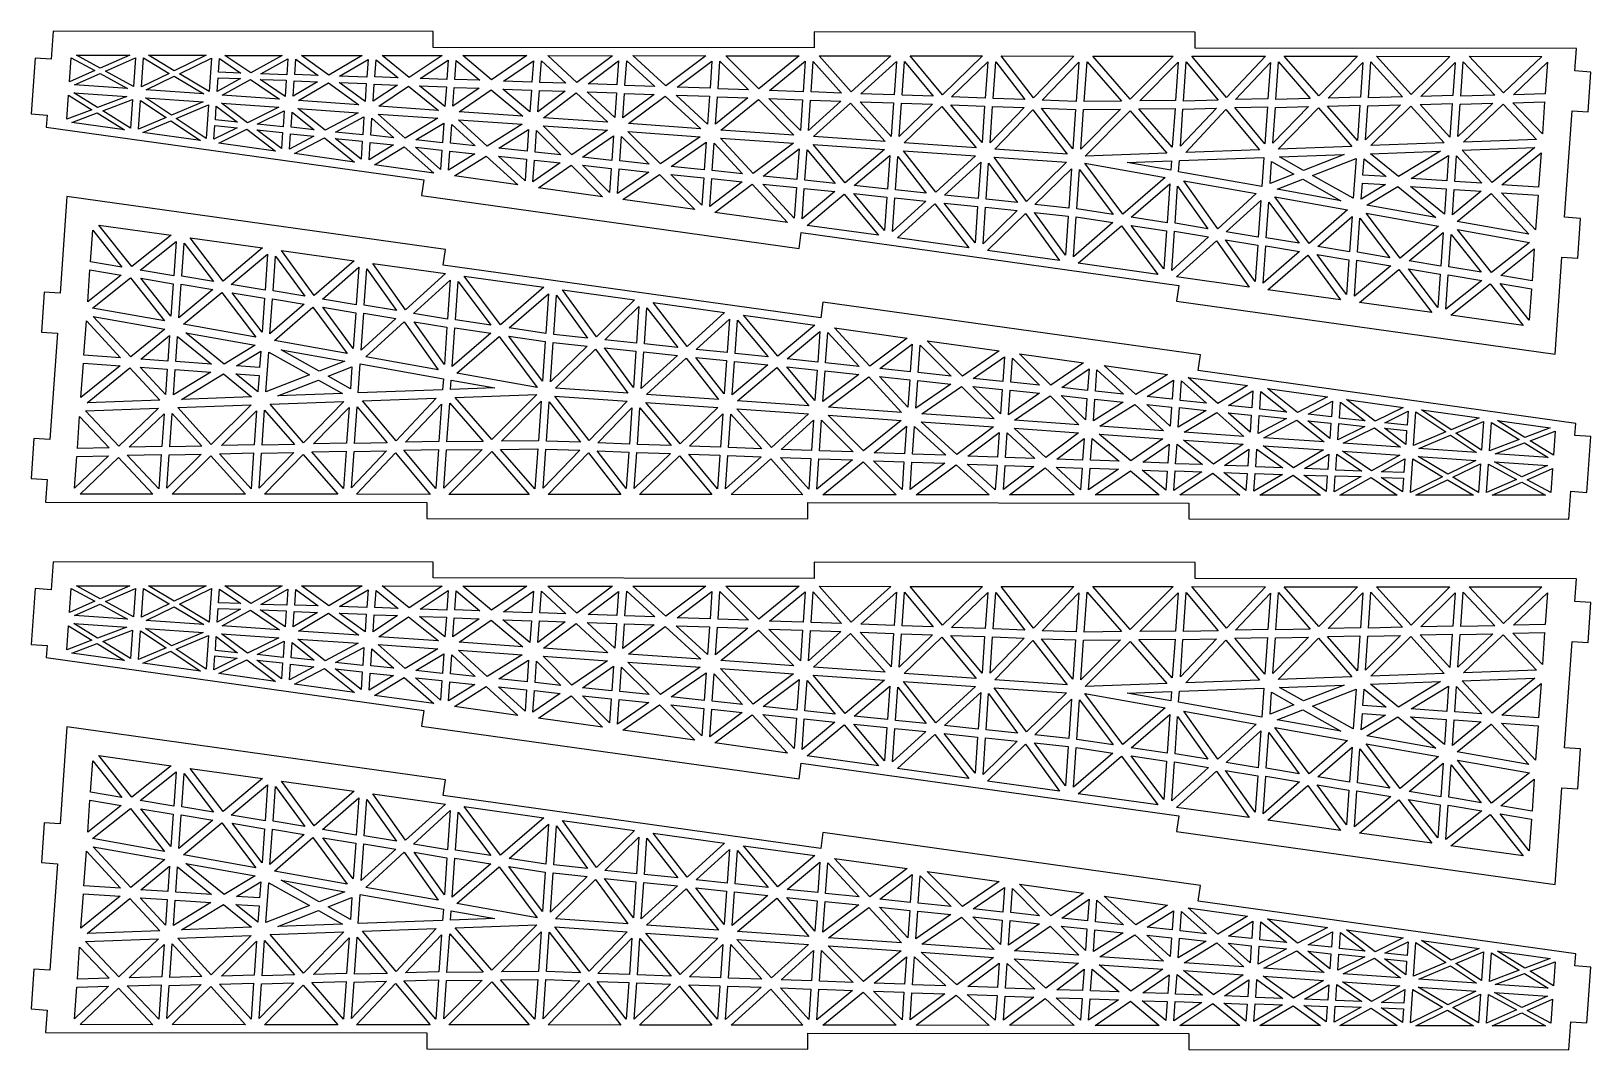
# Model space of a CAD drawing. Extents: x 0 to 312, y 0 to 204.
import ezdxf

# ---------------------------------------------------------------- set-up
doc = ezdxf.new("R2010")
doc.units = 0

msp = doc.modelspace()

# ---------------------------------------------------------------- linework, layer by layer
at = {"layer": '1', "linetype": 'CONTINUOUS'}
for points in [[(0.781, 198.157, 0), (0, 186.984, 0), (3.192, 186.761, 0), (3.025, 184.367, 0), (78.473, 173.818, 0), (78.031, 170.661, 0), (153.479, 160.113, 0), (153.922, 163.29, 0), (229.37, 152.741, 0), (228.929, 149.584, 0), (304.595, 139, 0), (305.949, 158.373, 0), (309.142, 158.149, 0), (309.7, 166.13, 0), (306.508, 166.353, 0), (307.993, 187.601, 0), (311.186, 187.378, 0), (311.744, 195.359, 0), (308.551, 195.582, 0), (308.865, 200.071, 0), (232.685, 200.145, 0), (232.687, 203.333, 0), (156.507, 203.407, 0), (156.503, 200.199, 0), (80.323, 200.274, 0), (80.325, 203.461, 0), (4.364, 203.52, 0), (3.973, 197.934, 0), (0.781, 198.157, 0)], [(7.667, 193.405, 0), (8.001, 198.194, 0), (12.695, 195.64, 0), (7.667, 193.405, 0)], [(9.041, 198.722, 0), (19.687, 198.72, 0), (13.811, 196.123, 0), (9.041, 198.722, 0)], [(20.434, 192.492, 0), (14.874, 195.548, 0), (20.832, 198.178, 0), (20.434, 192.492, 0)], [(22.033, 192.421, 0), (22.435, 198.167, 0), (27.593, 195.099, 0), (22.033, 192.421, 0)], [(23.416, 198.72, 0), (35.003, 198.711, 0), (28.611, 195.61, 0), (23.416, 198.72, 0)], [(29.613, 195.018, 0), (36.067, 198.156, 0), (35.598, 191.452, 0), (29.613, 195.018, 0)], [(37.472, 195.311, 0), (37.665, 198.064, 0), (41.932, 195.159, 0), (37.472, 195.311, 0)], [(38.711, 198.693, 0), (50.199, 198.691, 0), (43.879, 195.183, 0), (38.711, 198.693, 0)], [(45.891, 195.003, 0), (51.294, 198.013, 0), (51.071, 194.821, 0), (45.891, 195.003, 0)], [(52.677, 194.849, 0), (52.893, 197.941, 0), (57.377, 194.681, 0), (52.677, 194.849, 0)], [(54.028, 198.684, 0), (66.137, 198.679, 0), (59.485, 194.734, 0), (54.028, 198.684, 0)], [(67.077, 194.343, 0), (61.657, 194.542, 0), (67.325, 197.895, 0), (67.077, 194.343, 0)], [(73.362, 194.204, 0), (68.683, 194.371, 0), (68.923, 197.803, 0), (73.362, 194.204, 0)], [(82.115, 198.665, 0), (75.534, 194.293, 0), (70.127, 198.681, 0), (82.115, 198.665, 0)], [(83.082, 193.866, 0), (77.763, 194.057, 0), (83.354, 197.756, 0), (83.082, 193.866, 0)], [(89.687, 193.704, 0), (84.688, 193.894, 0), (84.953, 197.684, 0), (89.687, 193.704, 0)], [(99.055, 198.643, 0), (92.021, 193.822, 0), (86.264, 198.655, 0), (99.055, 198.643, 0)], [(100.087, 193.338, 0), (94.427, 193.533, 0), (100.387, 197.628, 0), (100.087, 193.338, 0)], [(101.687, 193.286, 0), (101.99, 197.616, 0), (106.869, 193.125, 0), (101.687, 193.286, 0)], [(103.245, 198.651, 0), (116.175, 198.629, 0), (109.064, 193.272, 0), (103.245, 198.651, 0)], [(111.329, 192.973, 0), (117.425, 197.579, 0), (117.09, 192.791, 0), (111.329, 192.973, 0)], [(118.686, 192.679, 0), (119.031, 197.607, 0), (124.627, 192.484, 0), (118.686, 192.679, 0)], [(120.286, 198.642, 0), (134.821, 198.628, 0), (126.823, 192.631, 0), (120.286, 198.642, 0)], [(135.688, 192.112, 0), (129.088, 192.333, 0), (136.069, 197.558, 0), (135.688, 192.112, 0)], [(143.406, 191.813, 0), (137.286, 192.02, 0), (137.674, 197.566, 0), (143.406, 191.813, 0)], [(153.525, 198.603, 0), (145.465, 192.009, 0), (138.87, 198.626, 0), (153.525, 198.603, 0)], [(154.286, 191.433, 0), (147.566, 191.662, 0), (154.712, 197.518, 0), (154.286, 191.433, 0)], [(161.986, 191.155, 0), (155.886, 191.381, 0), (156.313, 197.486, 0), (161.986, 191.155, 0)], [(171.848, 198.585, 0), (163.909, 191.421, 0), (157.474, 198.608, 0), (171.848, 198.585, 0)], [(172.485, 190.782, 0), (165.846, 191.025, 0), (172.951, 197.445, 0), (172.485, 190.782, 0)], [(180.306, 190.515, 0), (174.085, 190.73, 0), (174.554, 197.434, 0), (180.306, 190.515, 0)], [(190.131, 198.57, 0), (182.132, 190.829, 0), (175.677, 198.578, 0), (190.131, 198.57, 0)], [(190.685, 190.151, 0), (183.965, 190.38, 0), (191.19, 197.373, 0), (190.685, 190.151, 0)], [(192.284, 190.079, 0), (192.795, 197.381, 0), (198.604, 189.857, 0), (192.284, 190.079, 0)], [(193.88, 198.568, 0), (208.415, 198.554, 0), (200.354, 190.216, 0), (193.88, 198.568, 0)], [(202.104, 189.733, 0), (209.431, 197.32, 0), (208.884, 189.499, 0), (202.104, 189.733, 0)], [(217.93, 189.549, 0), (210.485, 189.448, 0), (211.043, 197.428, 0), (217.93, 189.549, 0)], [(228.243, 198.551, 0), (219.702, 189.946, 0), (212.184, 198.551, 0), (228.243, 198.551, 0)], [(228.745, 189.674, 0), (221.622, 189.591, 0), (229.279, 197.316, 0), (228.745, 189.674, 0)], [(237.25, 189.741, 0), (230.341, 189.563, 0), (230.888, 197.384, 0), (237.25, 189.741, 0)], [(238.911, 190.267, 0), (232.012, 198.548, 0), (246.706, 198.523, 0), (238.911, 190.267, 0)], [(247.213, 190.007, 0), (240.706, 189.841, 0), (247.721, 197.269, 0), (247.213, 190.007, 0)], [(255.679, 190.077, 0), (248.809, 189.895, 0), (249.334, 197.397, 0), (255.679, 190.077, 0)], [(265.13, 198.518, 0), (257.378, 190.579, 0), (250.475, 198.52, 0), (265.13, 198.518, 0)], [(265.681, 190.34, 0), (259.214, 190.17, 0), (266.167, 197.283, 0), (265.681, 190.34, 0)], [(274.107, 190.412, 0), (267.277, 190.228, 0), (267.78, 197.41, 0), (274.107, 190.412, 0)], [(283.554, 198.493, 0), (275.843, 190.872, 0), (268.939, 198.512, 0), (283.554, 198.493, 0)], [(284.149, 190.672, 0), (277.742, 190.499, 0), (284.613, 197.296, 0), (284.149, 190.672, 0)], [(292.534, 190.727, 0), (285.746, 190.56, 0), (286.224, 197.404, 0), (292.534, 190.727, 0)], [(301.978, 198.487, 0), (294.31, 191.185, 0), (287.404, 198.504, 0), (301.978, 198.487, 0)], [(302.618, 191.005, 0), (296.27, 190.827, 0), (303.058, 197.309, 0), (302.618, 191.005, 0)], [(19.241, 192.055, 0), (8.646, 192.795, 0), (13.756, 195.044, 0), (19.241, 192.055, 0)], [(22.951, 191.795, 0), (28.575, 194.509, 0), (34.503, 190.987, 0), (22.951, 191.795, 0)], [(37.394, 194.193, 0), (41.814, 194.045, 0), (37.203, 191.46, 0), (37.394, 194.193, 0)], [(43.827, 193.864, 0), (49.606, 189.931, 0), (38.174, 190.731, 0), (43.827, 193.864, 0)], [(45.773, 193.888, 0), (50.993, 193.704, 0), (50.768, 190.491, 0), (45.773, 193.888, 0)], [(52.588, 193.572, 0), (57.247, 193.407, 0), (52.374, 190.52, 0), (52.588, 193.572, 0)], [(12.148, 187.819, 0), (7.145, 185.943, 0), (7.48, 190.732, 0), (12.148, 187.819, 0)], [(19.129, 190.458, 0), (13.281, 188.261, 0), (8.535, 191.199, 0), (19.129, 190.458, 0)], [(28.03, 186.728, 0), (22.84, 190.199, 0), (34.392, 189.391, 0), (28.03, 186.728, 0)], [(65.468, 188.822, 0), (53.437, 189.663, 0), (59.419, 193.215, 0), (65.468, 188.822, 0)], [(66.987, 193.066, 0), (66.738, 189.495, 0), (61.528, 193.268, 0), (66.987, 193.066, 0)], [(73.222, 192.771, 0), (68.344, 189.523, 0), (68.582, 192.935, 0), (73.222, 192.771, 0)], [(75.45, 192.515, 0), (81.389, 187.709, 0), (69.458, 188.543, 0), (75.45, 192.515, 0)], [(82.982, 192.429, 0), (82.707, 188.499, 0), (77.621, 192.603, 0), (82.982, 192.429, 0)], [(89.536, 192.111, 0), (84.313, 188.527, 0), (84.575, 192.278, 0), (89.536, 192.111, 0)], [(98.248, 186.53, 0), (85.519, 187.42, 0), (91.941, 191.823, 0), (98.248, 186.53, 0)], [(99.673, 187.413, 0), (94.275, 191.94, 0), (99.975, 191.742, 0), (99.673, 187.413, 0)], [(101.274, 187.381, 0), (101.576, 191.69, 0), (106.757, 191.528, 0), (101.274, 187.381, 0)], [(102.417, 186.238, 0), (108.958, 191.174, 0), (115.286, 185.338, 0), (102.417, 186.238, 0)], [(111.098, 191.385, 0), (116.979, 191.195, 0), (116.634, 186.267, 0), (111.098, 191.385, 0)], [(118.575, 191.083, 0), (124.496, 190.889, 0), (118.233, 186.195, 0), (118.575, 191.083, 0)], [(133.841, 184.041, 0), (119.376, 185.052, 0), (126.718, 190.554, 0), (133.841, 184.041, 0)], [(135.577, 190.516, 0), (135.189, 184.969, 0), (128.896, 190.742, 0), (135.577, 190.516, 0)], [(143.255, 190.219, 0), (136.79, 184.937, 0), (137.174, 190.424, 0), (143.255, 190.219, 0)], [(18.643, 183.796, 0), (8.101, 185.275, 0), (13.186, 187.185, 0), (18.643, 183.796, 0)], [(20.25, 189.859, 0), (19.852, 184.173, 0), (14.318, 187.607, 0), (20.25, 189.859, 0)], [(26.977, 186.281, 0), (21.441, 183.961, 0), (21.843, 189.707, 0), (26.977, 186.281, 0)], [(34.943, 182.075, 0), (28.988, 186.08, 0), (35.411, 188.779, 0), (34.943, 182.075, 0)], [(41.206, 185.346, 0), (36.808, 185.814, 0), (36.999, 188.547, 0), (41.206, 185.346, 0)], [(43.224, 185.245, 0), (38.063, 189.134, 0), (49.495, 188.335, 0), (43.224, 185.245, 0)], [(50.343, 184.406, 0), (45.148, 184.95, 0), (50.567, 187.618, 0), (50.343, 184.406, 0)], [(56.578, 183.83, 0), (51.94, 184.315, 0), (52.154, 187.367, 0), (56.578, 183.83, 0)], [(65.356, 187.226, 0), (58.755, 183.718, 0), (53.325, 188.067, 0), (65.356, 187.226, 0)], [(145.355, 189.872, 0), (152.455, 182.739, 0), (137.871, 183.759, 0), (145.355, 189.872, 0)], [(154.175, 189.837, 0), (153.746, 183.712, 0), (147.414, 190.069, 0), (154.175, 189.837, 0)], [(161.834, 189.562, 0), (155.349, 183.7, 0), (155.773, 189.765, 0), (161.834, 189.562, 0)], [(163.791, 189.164, 0), (170.691, 181.464, 0), (156.386, 182.464, 0), (163.791, 189.164, 0)], [(172.373, 189.186, 0), (171.906, 182.502, 0), (165.694, 189.432, 0), (172.373, 189.186, 0)], [(180.154, 188.922, 0), (173.508, 182.47, 0), (173.974, 189.134, 0), (180.154, 188.922, 0)], [(188.886, 180.192, 0), (174.501, 181.198, 0), (182.007, 188.472, 0), (188.886, 180.192, 0)], [(190.065, 181.272, 0), (183.813, 188.787, 0), (190.574, 188.554, 0), (190.065, 181.272, 0)], [(191.666, 181.24, 0), (192.173, 188.483, 0), (198.453, 188.264, 0), (191.666, 181.24, 0)], [(192.617, 179.931, 0), (200.203, 187.781, 0), (207.062, 178.921, 0), (192.617, 179.931, 0)], [(201.953, 188.14, 0), (208.773, 187.903, 0), (208.223, 180.043, 0), (201.953, 188.14, 0)], [(217.737, 187.938, 0), (209.82, 179.951, 0), (210.373, 187.852, 0), (217.737, 187.938, 0)], [(219.637, 187.585, 0), (226.988, 179.171, 0), (210.706, 178.566, 0), (219.637, 187.585, 0)], [(228.633, 188.078, 0), (228.092, 180.337, 0), (221.409, 187.982, 0), (228.633, 188.078, 0)], [(236.898, 188.142, 0), (229.709, 180.525, 0), (230.229, 187.967, 0), (236.898, 188.142, 0)], [(238.822, 187.847, 0), (245.5, 179.842, 0), (230.767, 179.308, 0), (238.822, 187.847, 0)], [(247.101, 188.411, 0), (246.587, 181.049, 0), (240.594, 188.244, 0), (247.101, 188.411, 0)], [(255.325, 188.457, 0), (248.199, 181.177, 0), (248.698, 188.299, 0), (255.325, 188.457, 0)], [(257.313, 188.218, 0), (263.972, 180.515, 0), (249.279, 179.979, 0), (257.313, 188.218, 0)], [(265.57, 188.743, 0), (265.077, 181.701, 0), (259.122, 188.573, 0), (265.57, 188.743, 0)], [(273.733, 188.794, 0), (266.69, 181.828, 0), (267.166, 188.632, 0), (273.733, 188.794, 0)], [(275.782, 188.571, 0), (282.445, 181.208, 0), (267.792, 180.669, 0), (275.782, 188.571, 0)], [(284.038, 189.076, 0), (283.568, 182.352, 0), (277.63, 188.903, 0), (284.038, 189.076, 0)], [(292.161, 189.129, 0), (285.18, 182.48, 0), (285.634, 188.964, 0), (292.161, 189.129, 0)], [(300.917, 181.881, 0), (286.304, 181.339, 0), (294.252, 188.923, 0), (300.917, 181.881, 0)], [(302.058, 183.004, 0), (296.158, 189.231, 0), (302.505, 189.389, 0), (302.058, 183.004, 0)], [(33.812, 181.673, 0), (22.336, 183.277, 0), (27.914, 185.634, 0), (33.812, 181.673, 0)], [(41.168, 184.226, 0), (36.537, 181.943, 0), (36.73, 184.697, 0), (41.168, 184.226, 0)], [(48.862, 179.578, 0), (37.486, 181.175, 0), (43.092, 183.931, 0), (48.862, 179.578, 0)], [(66.52, 186.383, 0), (66.27, 182.811, 0), (60.836, 183.372, 0), (66.52, 186.383, 0)], [(68.106, 186.131, 0), (72.485, 182.236, 0), (67.868, 182.72, 0), (68.106, 186.131, 0)], [(69.346, 186.947, 0), (81.277, 186.113, 0), (74.727, 182.18, 0), (69.346, 186.947, 0)], [(76.865, 181.79, 0), (82.473, 185.147, 0), (82.198, 181.216, 0), (76.865, 181.79, 0)], [(83.797, 181.145, 0), (84.059, 184.896, 0), (88.732, 180.619, 0), (83.797, 181.145, 0)], [(98.136, 184.934, 0), (91.155, 180.57, 0), (85.407, 185.824, 0), (98.136, 184.934, 0)], [(108.095, 178.844, 0), (102.306, 184.642, 0), (115.174, 183.742, 0), (108.095, 178.844, 0)], [(50.265, 183.289, 0), (50.041, 180.097, 0), (45.11, 183.83, 0), (50.265, 183.289, 0)], [(56.528, 182.55, 0), (51.635, 179.945, 0), (51.851, 183.038, 0), (56.528, 182.55, 0)], [(64.647, 177.371, 0), (52.655, 179.052, 0), (58.609, 182.204, 0), (64.647, 177.371, 0)], [(66.181, 181.535, 0), (65.933, 177.983, 0), (60.787, 182.092, 0), (66.181, 181.535, 0)], [(67.767, 181.283, 0), (72.425, 180.797, 0), (67.527, 177.852, 0), (67.767, 181.283, 0)], [(99.122, 179.532, 0), (93.449, 180.129, 0), (99.424, 183.861, 0), (99.122, 179.532, 0)], [(105.867, 178.799, 0), (100.714, 179.36, 0), (101.015, 183.67, 0), (105.867, 178.799, 0)], [(116.036, 177.708, 0), (110.185, 178.337, 0), (116.38, 182.635, 0), (116.036, 177.708, 0)], [(123.522, 176.964, 0), (117.632, 177.596, 0), (117.973, 182.484, 0), (123.522, 176.964, 0)], [(133.729, 182.445, 0), (125.769, 176.987, 0), (119.264, 183.456, 0), (133.729, 182.445, 0)], [(134.935, 181.338, 0), (134.547, 175.792, 0), (127.9, 176.497, 0), (134.935, 181.338, 0)], [(136.525, 181.147, 0), (142.192, 175.016, 0), (136.142, 175.66, 0), (136.525, 181.147, 0)], [(137.759, 182.163, 0), (152.344, 181.143, 0), (144.32, 175.068, 0), (137.759, 182.163, 0)], [(162.675, 173.203, 0), (156.274, 180.868, 0), (170.579, 179.868, 0), (162.675, 173.203, 0)], [(68.598, 176.814, 0), (74.563, 180.407, 0), (80.471, 175.162, 0), (68.598, 176.814, 0)], [(76.803, 180.331, 0), (82.097, 179.78, 0), (81.825, 175.889, 0), (76.803, 180.331, 0)], [(83.684, 179.529, 0), (88.66, 179.02, 0), (83.419, 175.738, 0), (83.684, 179.529, 0)], [(84.582, 174.594, 0), (90.955, 178.579, 0), (97.249, 172.826, 0), (84.582, 174.594, 0)], [(99.01, 177.936, 0), (98.71, 173.646, 0), (93.378, 178.53, 0), (99.01, 177.936, 0)], [(105.755, 177.203, 0), (100.299, 173.435, 0), (100.602, 177.764, 0), (105.755, 177.203, 0)], [(146.332, 174.587, 0), (153.487, 180.001, 0), (153.058, 173.876, 0), (146.332, 174.587, 0)], [(154.652, 173.724, 0), (155.076, 179.789, 0), (160.682, 173.082, 0), (154.652, 173.724, 0)], [(164.522, 172.673, 0), (171.638, 178.671, 0), (171.171, 171.988, 0), (164.522, 172.673, 0)], [(172.763, 171.816, 0), (173.229, 178.48, 0), (178.912, 171.166, 0), (172.763, 171.816, 0)], [(188.775, 178.596, 0), (180.81, 171.354, 0), (174.39, 179.602, 0), (188.775, 178.596, 0)], [(198.925, 169.505, 0), (192.506, 178.335, 0), (206.95, 177.325, 0), (198.925, 169.505, 0)], [(229.353, 175.437, 0), (229.509, 177.672, 0), (246.393, 178.276, 0), (245.988, 172.49, 0), (229.353, 175.437, 0)], [(262.454, 178.877, 0), (254.332, 175.696, 0), (249.529, 178.397, 0), (262.454, 178.877, 0)], [(264.268, 170.129, 0), (256.146, 174.687, 0), (264.823, 178.069, 0), (264.268, 170.129, 0)], [(270.806, 174.463, 0), (266.198, 174.786, 0), (266.425, 178.038, 0), (270.806, 174.463, 0)], [(281.729, 179.574, 0), (273.333, 174.467, 0), (267.699, 179.051, 0), (281.729, 179.574, 0)], [(282.957, 173.614, 0), (275.814, 174.113, 0), (283.31, 178.661, 0), (282.957, 173.614, 0)], [(284.553, 173.502, 0), (284.908, 178.59, 0), (289.96, 173.124, 0), (284.553, 173.502, 0)], [(300.543, 180.263, 0), (291.995, 173.282, 0), (286.031, 179.734, 0), (300.543, 180.263, 0)], [(301.312, 172.33, 0), (293.99, 172.842, 0), (301.793, 179.213, 0), (301.312, 172.33, 0)], [(114.205, 170.458, 0), (101.398, 172.235, 0), (107.909, 176.752, 0), (114.205, 170.458, 0)], [(115.924, 176.111, 0), (115.589, 171.323, 0), (110.193, 176.733, 0), (115.924, 176.111, 0)], [(123.43, 175.366, 0), (117.175, 171.072, 0), (117.52, 176, 0), (123.43, 175.366, 0)], [(132.669, 167.863, 0), (118.274, 169.872, 0), (125.584, 174.915, 0), (132.669, 167.863, 0)], [(134.435, 174.195, 0), (134.055, 168.749, 0), (127.868, 174.895, 0), (134.435, 174.195, 0)], [(189.282, 170.08, 0), (182.555, 170.79, 0), (189.791, 177.362, 0), (189.282, 170.08, 0)], [(197.125, 169.27, 0), (190.875, 169.928, 0), (191.382, 177.17, 0), (197.125, 169.27, 0)], [(207.394, 168.191, 0), (200.608, 168.907, 0), (207.944, 176.052, 0), (207.394, 168.191, 0)], [(216.266, 166.909, 0), (208.986, 168.02, 0), (209.539, 175.921, 0), (216.266, 166.909, 0)], [(226.648, 174.303, 0), (218.197, 166.995, 0), (210.608, 177.169, 0), (226.648, 174.303, 0)], [(219.057, 177.28, 0), (227.901, 177.604, 0), (227.77, 175.729, 0), (219.057, 177.28, 0)], [(252.415, 174.947, 0), (247.633, 173.076, 0), (247.94, 177.466, 0), (252.415, 174.947, 0)], [(136.03, 174.064, 0), (142.12, 173.418, 0), (135.642, 168.517, 0), (136.03, 174.064, 0)], [(136.68, 167.302, 0), (144.131, 172.936, 0), (151.195, 165.285, 0), (136.68, 167.302, 0)], [(146.26, 172.988, 0), (152.947, 172.28, 0), (152.521, 166.194, 0), (146.26, 172.988, 0)], [(154.539, 172.108, 0), (160.61, 171.483, 0), (154.112, 166.003, 0), (154.539, 172.108, 0)], [(227.579, 172.995, 0), (227.037, 165.254, 0), (219.897, 166.355, 0), (227.579, 172.995, 0)], [(229.154, 172.584, 0), (235.213, 164.041, 0), (228.633, 165.142, 0), (229.154, 172.584, 0)], [(230.37, 173.642, 0), (244.886, 171.063, 0), (237.159, 164.065, 0), (230.37, 173.642, 0)], [(261.809, 169.659, 0), (249.077, 171.933, 0), (254.209, 173.94, 0), (261.809, 169.659, 0)], [(270.695, 172.867, 0), (265.858, 169.937, 0), (266.086, 173.19, 0), (270.695, 172.867, 0)], [(280.8, 166.286, 0), (266.979, 168.756, 0), (273.196, 172.512, 0), (280.8, 166.286, 0)], [(282.492, 166.97, 0), (275.702, 172.517, 0), (282.845, 172.018, 0), (282.492, 166.97, 0)], [(284.085, 166.818, 0), (284.441, 171.906, 0), (289.848, 171.528, 0), (284.085, 166.818, 0)], [(310.962, 111.363, 0), (311.744, 122.536, 0), (308.551, 122.759, 0), (308.719, 125.153, 0), (233.271, 135.702, 0), (233.712, 138.859, 0), (158.264, 149.407, 0), (157.821, 146.231, 0), (82.374, 156.779, 0), (82.815, 159.936, 0), (7.149, 170.52, 0), (5.794, 151.148, 0), (2.602, 151.371, 0), (2.044, 143.39, 0), (5.236, 143.167, 0), (3.75, 121.919, 0), (0.558, 122.142, 0), (0, 114.162, 0), (3.192, 113.938, 0), (2.878, 109.449, 0), (79.059, 109.375, 0), (79.056, 106.187, 0), (155.237, 106.113, 0), (155.24, 109.321, 0), (231.421, 109.247, 0), (231.419, 106.059, 0), (307.379, 106, 0), (307.77, 111.586, 0), (310.962, 111.363, 0)], [(155.105, 164.731, 0), (162.477, 170.951, 0), (169.342, 162.753, 0), (155.105, 164.731, 0)], [(164.451, 171.074, 0), (171.059, 170.391, 0), (170.593, 163.728, 0), (164.451, 171.074, 0)], [(172.651, 170.22, 0), (178.841, 169.567, 0), (172.182, 163.516, 0), (172.651, 170.22, 0)], [(173.135, 162.227, 0), (180.606, 169.002, 0), (187.45, 160.223, 0), (173.135, 162.227, 0)], [(189.17, 168.483, 0), (188.665, 161.261, 0), (182.483, 169.192, 0), (189.17, 168.483, 0)], [(238.858, 163.425, 0), (245.794, 169.717, 0), (245.279, 162.355, 0), (238.858, 163.425, 0)], [(246.876, 162.243, 0), (247.374, 169.366, 0), (253.416, 161.164, 0), (246.876, 162.243, 0)], [(255.418, 161.124, 0), (248.609, 170.402, 0), (263.084, 167.826, 0), (255.418, 161.124, 0)], [(299.335, 162.985, 0), (285.038, 165.529, 0), (291.842, 171.088, 0), (299.335, 162.985, 0)], [(300.719, 163.851, 0), (293.878, 171.246, 0), (301.2, 170.734, 0), (300.719, 163.851, 0)], [(197.053, 167.672, 0), (190.253, 161.03, 0), (190.764, 168.332, 0), (197.053, 167.672, 0)], [(198.735, 167.073, 0), (205.558, 157.694, 0), (191.163, 159.703, 0), (198.735, 167.073, 0)], [(207.283, 166.595, 0), (206.736, 158.774, 0), (200.536, 167.308, 0), (207.283, 166.595, 0)], [(216.233, 165.288, 0), (208.317, 158.443, 0), (208.875, 166.424, 0), (216.233, 165.288, 0)], [(257.16, 160.521, 0), (264.014, 166.498, 0), (263.522, 159.455, 0), (257.16, 160.521, 0)], [(265.118, 159.343, 0), (265.593, 166.147, 0), (271.599, 158.269, 0), (265.118, 159.343, 0)], [(273.659, 158.205, 0), (266.846, 167.142, 0), (281.282, 164.569, 0), (273.659, 158.205, 0)], [(12.29, 163.765, 0), (18.111, 156.401, 0), (11.849, 157.46, 0), (12.29, 163.765, 0)], [(13.524, 164.782, 0), (27.959, 162.77, 0), (20.101, 156.482, 0), (13.524, 164.782, 0)], [(46.245, 160.208, 0), (38.345, 153.603, 0), (31.77, 162.223, 0), (46.245, 160.208, 0)], [(225.193, 154.938, 0), (209.29, 157.172, 0), (217.933, 164.648, 0), (225.193, 154.938, 0)], [(226.926, 163.658, 0), (226.391, 156.017, 0), (219.883, 164.732, 0), (226.926, 163.658, 0)], [(228.522, 163.546, 0), (235.339, 162.408, 0), (227.975, 155.725, 0), (228.522, 163.546, 0)], [(275.443, 157.619, 0), (282.234, 163.279, 0), (281.764, 156.555, 0), (275.443, 157.619, 0)], [(283.36, 156.444, 0), (283.813, 162.928, 0), (289.801, 155.372, 0), (283.36, 156.444, 0)], [(299.48, 161.331, 0), (291.9, 155.285, 0), (285.084, 163.902, 0), (299.48, 161.331, 0)], [(28.495, 154.673, 0), (21.796, 155.783, 0), (28.974, 161.516, 0), (28.495, 154.673, 0)], [(36.413, 153.497, 0), (30.091, 154.561, 0), (30.555, 161.185, 0), (36.413, 153.497, 0)], [(56.59, 150.743, 0), (50.017, 159.683, 0), (64.531, 157.646, 0), (56.59, 150.743, 0)], [(228.926, 154.416, 0), (236.91, 161.657, 0), (243.48, 152.396, 0), (228.926, 154.416, 0)], [(238.747, 161.829, 0), (245.168, 160.758, 0), (244.66, 153.496, 0), (238.747, 161.829, 0)], [(246.764, 160.647, 0), (253.541, 159.511, 0), (246.239, 153.145, 0), (246.764, 160.647, 0)], [(300.007, 153.676, 0), (293.745, 154.715, 0), (300.454, 160.06, 0), (300.007, 153.676, 0)], [(46.737, 151.773, 0), (40, 152.906, 0), (47.24, 158.955, 0), (46.737, 151.773, 0)], [(54.715, 150.594, 0), (48.334, 151.661, 0), (48.819, 158.604, 0), (54.715, 150.594, 0)], [(64.98, 148.873, 0), (58.202, 150.009, 0), (65.504, 156.375, 0), (64.98, 148.873, 0)], [(72.997, 147.691, 0), (66.576, 148.762, 0), (67.084, 156.024, 0), (72.997, 147.691, 0)], [(82.818, 155.104, 0), (74.833, 147.864, 0), (68.263, 157.124, 0), (82.818, 155.104, 0)], [(255.154, 158.777, 0), (261.726, 149.837, 0), (247.213, 151.874, 0), (255.154, 158.777, 0)], [(257.029, 158.927, 0), (263.41, 157.859, 0), (262.924, 150.916, 0), (257.029, 158.927, 0)], [(265.006, 157.747, 0), (271.743, 156.615, 0), (264.504, 150.565, 0), (265.006, 157.747, 0)], [(265.499, 149.312, 0), (273.399, 155.917, 0), (279.974, 147.298, 0), (265.499, 149.312, 0)], [(275.331, 156.023, 0), (281.652, 154.959, 0), (281.189, 148.335, 0), (275.331, 156.023, 0)], [(11.736, 155.844, 0), (17.999, 154.805, 0), (11.29, 149.46, 0), (11.736, 155.844, 0)], [(12.264, 148.189, 0), (19.844, 154.235, 0), (26.659, 145.619, 0), (12.264, 148.189, 0)], [(28.384, 153.076, 0), (27.93, 146.592, 0), (21.943, 154.148, 0), (28.384, 153.076, 0)], [(36.301, 151.901, 0), (29.51, 146.241, 0), (29.98, 152.965, 0), (36.301, 151.901, 0)], [(83.222, 145.974, 0), (76.405, 147.112, 0), (83.769, 153.795, 0), (83.222, 145.974, 0)], [(84.818, 145.862, 0), (85.352, 153.504, 0), (91.86, 144.788, 0), (84.818, 145.862, 0)], [(86.55, 154.583, 0), (102.453, 152.348, 0), (93.811, 144.872, 0), (86.55, 154.583, 0)], [(283.248, 154.848, 0), (289.947, 153.738, 0), (282.77, 148.004, 0), (283.248, 154.848, 0)], [(298.22, 144.739, 0), (283.785, 146.751, 0), (291.642, 153.038, 0), (298.22, 144.739, 0)], [(299.453, 145.755, 0), (293.633, 153.119, 0), (299.894, 152.06, 0), (299.453, 145.755, 0)], [(38.084, 151.315, 0), (44.898, 142.378, 0), (30.462, 144.952, 0), (38.084, 151.315, 0)], [(46.626, 150.177, 0), (46.15, 143.373, 0), (40.145, 151.252, 0), (46.626, 150.177, 0)], [(54.583, 148.999, 0), (47.73, 143.022, 0), (48.222, 150.065, 0), (54.583, 148.999, 0)], [(95.51, 144.232, 0), (103.427, 151.077, 0), (102.869, 143.096, 0), (95.51, 144.232, 0)], [(104.461, 142.925, 0), (105.008, 150.746, 0), (111.208, 142.212, 0), (104.461, 142.925, 0)], [(113.008, 142.447, 0), (106.186, 151.826, 0), (120.581, 149.817, 0), (113.008, 142.447, 0)], [(12.408, 146.535, 0), (26.706, 143.991, 0), (19.902, 138.432, 0), (12.408, 146.535, 0)], [(56.325, 148.396, 0), (63.135, 139.118, 0), (48.659, 141.694, 0), (56.325, 148.396, 0)], [(64.868, 147.277, 0), (64.37, 140.155, 0), (58.327, 148.356, 0), (64.868, 147.277, 0)], [(72.885, 146.095, 0), (65.949, 139.804, 0), (66.464, 147.166, 0), (72.885, 146.095, 0)], [(114.691, 141.849, 0), (121.491, 148.49, 0), (120.98, 141.188, 0), (114.691, 141.849, 0)], [(122.573, 141.037, 0), (123.078, 148.259, 0), (129.26, 140.329, 0), (122.573, 141.037, 0)], [(138.609, 147.293, 0), (131.138, 140.518, 0), (124.294, 149.297, 0), (138.609, 147.293, 0)], [(156.638, 144.79, 0), (149.266, 138.569, 0), (142.401, 146.768, 0), (156.638, 144.79, 0)], [(11.025, 145.669, 0), (17.866, 138.274, 0), (10.543, 138.786, 0), (11.025, 145.669, 0)], [(81.373, 135.878, 0), (66.858, 138.457, 0), (74.585, 145.455, 0), (81.373, 135.878, 0)], [(82.59, 136.936, 0), (76.531, 145.479, 0), (83.11, 144.378, 0), (82.59, 136.936, 0)], [(84.165, 136.525, 0), (84.706, 144.266, 0), (91.847, 143.165, 0), (84.165, 136.525, 0)], [(139.092, 139.3, 0), (132.903, 139.954, 0), (139.561, 146.004, 0), (139.092, 139.3, 0)], [(147.293, 138.446, 0), (140.684, 139.129, 0), (141.15, 145.792, 0), (147.293, 138.446, 0)], [(157.205, 137.412, 0), (151.134, 138.037, 0), (157.632, 143.517, 0), (157.205, 137.412, 0)], [(175.064, 142.218, 0), (167.612, 136.584, 0), (160.549, 144.236, 0), (175.064, 142.218, 0)], [(27.658, 142.702, 0), (27.302, 137.614, 0), (21.896, 137.992, 0), (27.658, 142.702, 0)], [(29.252, 142.55, 0), (36.041, 137.003, 0), (28.899, 137.503, 0), (29.252, 142.55, 0)], [(30.943, 143.234, 0), (44.765, 140.764, 0), (38.548, 137.008, 0), (30.943, 143.234, 0)], [(85.096, 135.217, 0), (93.546, 142.525, 0), (101.135, 132.351, 0), (85.096, 135.217, 0)], [(95.477, 142.611, 0), (102.757, 141.5, 0), (102.205, 133.599, 0), (95.477, 142.611, 0)], [(104.349, 141.329, 0), (111.136, 140.614, 0), (103.8, 133.468, 0), (104.349, 141.329, 0)], [(165.484, 136.533, 0), (158.797, 137.241, 0), (159.222, 143.326, 0), (165.484, 136.533, 0)], [(175.713, 135.456, 0), (169.624, 136.103, 0), (176.101, 141.003, 0), (175.713, 135.456, 0)], [(177.308, 135.325, 0), (177.689, 140.771, 0), (183.875, 134.625, 0), (177.308, 135.325, 0)], [(179.074, 141.657, 0), (193.469, 139.648, 0), (186.16, 134.606, 0), (179.074, 141.657, 0)], [(10.432, 137.19, 0), (17.754, 136.678, 0), (9.95, 130.307, 0), (10.432, 137.19, 0)], [(41.049, 136.653, 0), (45.885, 139.583, 0), (45.658, 136.331, 0), (41.049, 136.653, 0)], [(47.476, 139.391, 0), (55.597, 134.834, 0), (46.92, 131.451, 0), (47.476, 139.391, 0)], [(49.934, 139.861, 0), (62.667, 137.587, 0), (57.534, 135.58, 0), (49.934, 139.861, 0)], [(112.818, 140.015, 0), (119.238, 131.185, 0), (104.793, 132.196, 0), (112.818, 140.015, 0)], [(114.619, 140.25, 0), (120.868, 139.592, 0), (120.362, 132.35, 0), (114.619, 140.25, 0)], [(122.462, 139.441, 0), (129.188, 138.73, 0), (121.952, 132.158, 0), (122.462, 139.441, 0)], [(122.969, 130.925, 0), (130.933, 138.167, 0), (137.354, 129.919, 0), (122.969, 130.925, 0)], [(138.981, 137.704, 0), (138.515, 131.04, 0), (132.831, 138.355, 0), (138.981, 137.704, 0)], [(147.221, 136.847, 0), (140.105, 130.849, 0), (140.573, 137.533, 0), (147.221, 136.847, 0)], [(188.313, 134.154, 0), (194.568, 138.448, 0), (194.224, 133.52, 0), (188.313, 134.154, 0)], [(195.82, 133.409, 0), (196.154, 138.197, 0), (201.55, 132.788, 0), (195.82, 133.409, 0)], [(197.538, 139.063, 0), (210.345, 137.285, 0), (203.834, 132.768, 0), (197.538, 139.063, 0)], [(11.2, 129.257, 0), (19.748, 136.238, 0), (25.713, 129.786, 0), (11.2, 129.257, 0)], [(27.191, 136.018, 0), (26.835, 130.93, 0), (21.784, 136.396, 0), (27.191, 136.018, 0)], [(28.787, 135.906, 0), (35.93, 135.407, 0), (28.434, 130.859, 0), (28.787, 135.906, 0)], [(30.014, 129.946, 0), (38.411, 135.053, 0), (44.045, 130.469, 0), (30.014, 129.946, 0)], [(40.937, 135.057, 0), (45.546, 134.735, 0), (45.319, 131.483, 0), (40.937, 135.057, 0)], [(59.328, 134.573, 0), (64.111, 136.444, 0), (63.804, 132.054, 0), (59.328, 134.573, 0)], [(82.39, 134.083, 0), (82.234, 131.848, 0), (65.351, 131.245, 0), (65.755, 137.03, 0), (82.39, 134.083, 0)], [(149.069, 136.317, 0), (155.47, 128.652, 0), (141.164, 129.652, 0), (149.069, 136.317, 0)], [(157.092, 135.796, 0), (156.668, 129.731, 0), (151.062, 136.438, 0), (157.092, 135.796, 0)], [(165.412, 134.934, 0), (158.257, 129.52, 0), (158.685, 135.645, 0), (165.412, 134.934, 0)], [(173.984, 127.357, 0), (159.4, 128.377, 0), (167.423, 134.452, 0), (173.984, 127.357, 0)], [(175.218, 128.374, 0), (169.552, 134.504, 0), (175.602, 133.86, 0), (175.218, 128.374, 0)], [(205.988, 132.317, 0), (211.444, 136.085, 0), (211.142, 131.756, 0), (205.988, 132.317, 0)], [(212.734, 131.584, 0), (213.034, 135.874, 0), (218.366, 130.99, 0), (212.734, 131.584, 0)], [(227.162, 134.926, 0), (220.788, 130.941, 0), (214.494, 136.694, 0), (227.162, 134.926, 0)], [(243.146, 132.706, 0), (237.181, 129.113, 0), (231.272, 134.358, 0), (243.146, 132.706, 0)], [(49.29, 130.643, 0), (57.411, 133.825, 0), (62.215, 131.123, 0), (49.29, 130.643, 0)], [(92.687, 132.24, 0), (83.843, 131.916, 0), (83.974, 133.792, 0), (92.687, 132.24, 0)], [(92.107, 121.936, 0), (84.756, 130.349, 0), (101.038, 130.954, 0), (92.107, 121.936, 0)], [(176.809, 128.182, 0), (177.197, 133.729, 0), (183.844, 133.023, 0), (176.809, 128.182, 0)], [(178.014, 127.075, 0), (185.975, 132.533, 0), (192.479, 126.064, 0), (178.014, 127.075, 0)], [(188.222, 132.557, 0), (194.112, 131.924, 0), (193.77, 127.036, 0), (188.222, 132.557, 0)], [(195.708, 131.813, 0), (201.558, 131.183, 0), (195.363, 126.885, 0), (195.708, 131.813, 0)], [(228.06, 129.992, 0), (223.083, 130.5, 0), (228.325, 133.782, 0), (228.06, 129.992, 0)], [(234.941, 129.19, 0), (229.646, 129.74, 0), (229.918, 133.631, 0), (234.941, 129.19, 0)], [(243.976, 128.237, 0), (239.319, 128.723, 0), (244.216, 131.669, 0), (243.976, 128.237, 0)], [(245.562, 127.986, 0), (245.811, 131.537, 0), (250.957, 127.428, 0), (245.562, 127.986, 0)], [(247.097, 132.149, 0), (259.089, 130.468, 0), (253.134, 127.316, 0), (247.097, 132.149, 0)], [(10.827, 127.639, 0), (25.44, 128.181, 0), (17.492, 120.597, 0), (10.827, 127.639, 0)], [(35.961, 120.95, 0), (29.298, 128.312, 0), (43.952, 128.851, 0), (35.961, 120.95, 0)], [(46.174, 120.777, 0), (46.666, 127.82, 0), (52.622, 120.947, 0), (46.174, 120.777, 0)], [(54.431, 121.302, 0), (47.772, 129.005, 0), (62.465, 129.542, 0), (54.431, 121.302, 0)], [(56.419, 121.063, 0), (63.544, 128.344, 0), (63.046, 121.221, 0), (56.419, 121.063, 0)], [(64.642, 121.109, 0), (65.157, 128.471, 0), (71.15, 121.276, 0), (64.642, 121.109, 0)], [(72.922, 121.673, 0), (66.244, 129.678, 0), (80.977, 130.212, 0), (72.922, 121.673, 0)], [(74.846, 121.378, 0), (82.035, 128.995, 0), (81.514, 121.553, 0), (74.846, 121.378, 0)], [(83.11, 121.442, 0), (83.652, 129.183, 0), (90.335, 121.538, 0), (83.11, 121.442, 0)], [(94.007, 121.582, 0), (101.923, 129.569, 0), (101.371, 121.669, 0), (94.007, 121.582, 0)], [(109.791, 121.381, 0), (102.971, 121.617, 0), (103.521, 129.478, 0), (109.791, 121.381, 0)], [(119.126, 129.589, 0), (111.54, 121.739, 0), (104.682, 130.599, 0), (119.126, 129.589, 0)], [(120.077, 128.28, 0), (119.571, 121.037, 0), (113.291, 121.256, 0), (120.077, 128.28, 0)], [(121.679, 128.248, 0), (127.93, 120.734, 0), (121.17, 120.966, 0), (121.679, 128.248, 0)], [(122.857, 129.328, 0), (137.242, 128.323, 0), (129.736, 121.048, 0), (122.857, 129.328, 0)], [(147.953, 120.356, 0), (141.053, 128.056, 0), (155.358, 127.056, 0), (147.953, 120.356, 0)], [(203.648, 130.676, 0), (209.438, 124.878, 0), (196.569, 125.778, 0), (203.648, 130.676, 0)], [(205.877, 130.721, 0), (211.03, 130.16, 0), (210.729, 125.85, 0), (205.877, 130.721, 0)], [(212.622, 129.988, 0), (218.294, 129.391, 0), (212.319, 125.659, 0), (212.622, 129.988, 0)], [(213.608, 124.586, 0), (220.589, 128.95, 0), (226.336, 123.696, 0), (213.608, 124.586, 0)], [(227.947, 128.375, 0), (227.685, 124.625, 0), (223.011, 128.901, 0), (227.947, 128.375, 0)], [(234.879, 127.73, 0), (229.271, 124.373, 0), (229.546, 128.304, 0), (234.879, 127.73, 0)], [(255.215, 126.97, 0), (260.109, 129.575, 0), (259.893, 126.482, 0), (255.215, 126.97, 0)], [(261.479, 126.231, 0), (261.702, 129.423, 0), (266.634, 125.69, 0), (261.479, 126.231, 0)], [(262.881, 129.942, 0), (274.257, 128.345, 0), (268.652, 125.589, 0), (262.881, 129.942, 0)], [(277.932, 127.847, 0), (289.408, 126.243, 0), (283.83, 123.886, 0), (277.932, 127.847, 0)], [(9.685, 126.516, 0), (15.585, 120.289, 0), (9.239, 120.132, 0), (9.685, 126.516, 0)], [(19.582, 120.391, 0), (26.563, 127.04, 0), (26.11, 120.556, 0), (19.582, 120.391, 0)], [(27.706, 120.444, 0), (28.176, 127.168, 0), (34.113, 120.618, 0), (27.706, 120.444, 0)], [(38.011, 120.726, 0), (45.054, 127.692, 0), (44.578, 120.888, 0), (38.011, 120.726, 0)], [(131.59, 120.598, 0), (138.236, 127.05, 0), (137.77, 120.386, 0), (131.59, 120.598, 0)], [(139.37, 120.335, 0), (139.837, 127.018, 0), (146.049, 120.088, 0), (139.37, 120.335, 0)], [(149.91, 119.959, 0), (156.394, 125.82, 0), (155.97, 119.755, 0), (149.91, 119.959, 0)], [(157.569, 119.684, 0), (157.997, 125.809, 0), (164.329, 119.451, 0), (157.569, 119.684, 0)], [(166.388, 119.648, 0), (159.288, 126.781, 0), (173.873, 125.761, 0), (166.388, 119.648, 0)], [(177.903, 125.479, 0), (192.368, 124.468, 0), (185.026, 118.967, 0), (177.903, 125.479, 0)], [(242.397, 122.573, 0), (230.466, 123.408, 0), (237.017, 127.34, 0), (242.397, 122.573, 0)], [(243.637, 123.389, 0), (239.258, 127.284, 0), (243.876, 126.8, 0), (243.637, 123.389, 0)], [(245.223, 123.138, 0), (245.473, 126.709, 0), (250.907, 126.148, 0), (245.223, 123.138, 0)], [(246.388, 122.294, 0), (252.988, 125.802, 0), (258.418, 121.453, 0), (246.388, 122.294, 0)], [(255.166, 125.69, 0), (259.803, 125.206, 0), (259.59, 122.153, 0), (255.166, 125.69, 0)], [(261.401, 125.114, 0), (266.595, 124.57, 0), (261.176, 121.902, 0), (261.401, 125.114, 0)], [(270.576, 125.294, 0), (275.206, 127.577, 0), (275.014, 124.824, 0), (270.576, 125.294, 0)], [(276.801, 127.445, 0), (282.756, 123.44, 0), (276.332, 120.742, 0), (276.801, 127.445, 0)], [(284.767, 123.239, 0), (290.302, 125.559, 0), (289.9, 119.813, 0), (284.767, 123.239, 0)], [(291.494, 119.661, 0), (291.891, 125.348, 0), (297.425, 121.913, 0), (291.494, 119.661, 0)], [(293.101, 125.724, 0), (303.643, 124.245, 0), (298.557, 122.335, 0), (293.101, 125.724, 0)], [(168.489, 119.301, 0), (174.953, 124.583, 0), (174.569, 119.096, 0), (168.489, 119.301, 0)], [(176.167, 119.005, 0), (176.555, 124.551, 0), (182.847, 118.778, 0), (176.167, 119.005, 0)], [(193.169, 118.437, 0), (187.248, 118.631, 0), (193.511, 123.325, 0), (193.169, 118.437, 0)], [(200.646, 118.135, 0), (194.765, 118.326, 0), (195.109, 123.254, 0), (200.646, 118.135, 0)], [(209.326, 123.282, 0), (202.786, 118.346, 0), (196.458, 124.182, 0), (209.326, 123.282, 0)], [(210.469, 122.139, 0), (210.168, 117.83, 0), (204.987, 117.992, 0), (210.469, 122.139, 0)], [(212.071, 122.108, 0), (217.468, 117.58, 0), (211.768, 117.778, 0), (212.071, 122.108, 0)], [(213.496, 122.99, 0), (226.225, 122.1, 0), (219.802, 117.698, 0), (213.496, 122.99, 0)], [(236.294, 117.005, 0), (230.355, 121.811, 0), (242.286, 120.977, 0), (236.294, 117.005, 0)], [(268.52, 124.275, 0), (273.681, 120.386, 0), (262.249, 121.185, 0), (268.52, 124.275, 0)], [(270.537, 124.174, 0), (274.936, 123.706, 0), (274.744, 120.973, 0), (270.537, 124.174, 0)], [(283.713, 122.792, 0), (288.904, 119.321, 0), (277.352, 120.129, 0), (283.713, 122.792, 0)], [(299.596, 121.701, 0), (304.599, 123.577, 0), (304.264, 118.788, 0), (299.596, 121.701, 0)], [(9.126, 118.516, 0), (15.474, 118.693, 0), (8.685, 112.211, 0), (9.126, 118.516, 0)], [(19.21, 118.793, 0), (25.998, 118.96, 0), (25.52, 112.116, 0), (19.21, 118.793, 0)], [(27.594, 118.848, 0), (34.002, 119.022, 0), (27.131, 112.224, 0), (27.594, 118.848, 0)], [(28.19, 111.028, 0), (35.9, 118.648, 0), (42.804, 111.008, 0), (28.19, 111.028, 0)], [(37.637, 119.108, 0), (44.466, 119.292, 0), (43.964, 112.11, 0), (37.637, 119.108, 0)], [(46.062, 119.181, 0), (52.53, 119.35, 0), (45.577, 112.238, 0), (46.062, 119.181, 0)], [(46.613, 111.002, 0), (54.366, 118.941, 0), (61.269, 111, 0), (46.613, 111.002, 0)], [(56.065, 119.444, 0), (62.934, 119.625, 0), (62.41, 112.123, 0), (56.065, 119.444, 0)], [(64.531, 119.513, 0), (71.038, 119.68, 0), (64.023, 112.251, 0), (64.531, 119.513, 0)], [(72.833, 119.253, 0), (79.732, 110.972, 0), (65.038, 110.997, 0), (72.833, 119.253, 0)], [(74.493, 119.779, 0), (81.403, 119.957, 0), (80.856, 112.136, 0), (74.493, 119.779, 0)], [(82.999, 119.846, 0), (90.122, 119.929, 0), (82.464, 112.204, 0), (82.999, 119.846, 0)], [(83.501, 110.969, 0), (92.042, 119.574, 0), (99.56, 110.969, 0), (83.501, 110.969, 0)], [(93.814, 119.972, 0), (101.259, 120.073, 0), (100.701, 112.092, 0), (93.814, 119.972, 0)], [(109.64, 119.787, 0), (102.312, 112.2, 0), (102.859, 120.021, 0), (109.64, 119.787, 0)], [(117.863, 110.952, 0), (103.329, 110.966, 0), (111.39, 119.304, 0), (117.863, 110.952, 0)], [(119.459, 119.441, 0), (118.949, 112.139, 0), (113.139, 119.663, 0), (119.459, 119.441, 0)], [(121.058, 119.37, 0), (127.779, 119.14, 0), (120.553, 112.147, 0), (121.058, 119.37, 0)], [(121.612, 110.951, 0), (129.612, 118.691, 0), (136.067, 110.942, 0), (121.612, 110.951, 0)], [(131.438, 119.005, 0), (137.658, 118.79, 0), (137.189, 112.087, 0), (131.438, 119.005, 0)], [(139.259, 118.739, 0), (145.898, 118.495, 0), (138.793, 112.075, 0), (139.259, 118.739, 0)], [(222.208, 117.409, 0), (227.431, 120.993, 0), (227.168, 117.243, 0), (222.208, 117.409, 0)], [(228.762, 117.091, 0), (229.036, 121.022, 0), (234.123, 116.917, 0), (228.762, 117.091, 0)], [(238.522, 116.749, 0), (243.4, 119.997, 0), (243.161, 116.585, 0), (238.522, 116.749, 0)], [(244.756, 116.454, 0), (245.006, 120.025, 0), (250.215, 116.253, 0), (244.756, 116.454, 0)], [(246.276, 120.698, 0), (258.307, 119.857, 0), (252.324, 116.306, 0), (246.276, 120.698, 0)], [(259.156, 115.948, 0), (254.496, 116.114, 0), (259.369, 119.001, 0), (259.156, 115.948, 0)], [(265.97, 115.632, 0), (260.751, 115.817, 0), (260.975, 119.029, 0), (265.97, 115.632, 0)], [(267.917, 115.656, 0), (262.137, 119.589, 0), (273.569, 118.79, 0), (267.917, 115.656, 0)], [(288.792, 117.725, 0), (283.169, 115.011, 0), (277.24, 118.533, 0), (288.792, 117.725, 0)], [(292.615, 119.062, 0), (298.462, 121.259, 0), (303.209, 118.321, 0), (292.615, 119.062, 0)], [(9.766, 111.033, 0), (17.434, 118.336, 0), (24.34, 111.016, 0), (9.766, 111.033, 0)], [(139.896, 110.935, 0), (147.835, 118.099, 0), (154.269, 110.912, 0), (139.896, 110.935, 0)], [(149.758, 118.365, 0), (155.857, 118.139, 0), (155.43, 112.034, 0), (149.758, 118.365, 0)], [(157.457, 118.087, 0), (164.178, 117.858, 0), (157.032, 112.002, 0), (157.457, 118.087, 0)], [(158.219, 110.917, 0), (166.279, 117.511, 0), (172.873, 110.895, 0), (158.219, 110.917, 0)], [(168.337, 117.708, 0), (174.458, 117.5, 0), (174.07, 111.954, 0), (168.337, 117.708, 0)], [(176.055, 117.408, 0), (182.656, 117.188, 0), (175.674, 111.962, 0), (176.055, 117.408, 0)], [(191.457, 110.878, 0), (176.923, 110.892, 0), (184.921, 116.889, 0), (191.457, 110.878, 0)], [(193.057, 116.841, 0), (192.713, 111.913, 0), (187.116, 117.036, 0), (193.057, 116.841, 0)], [(200.415, 116.547, 0), (194.318, 111.941, 0), (194.653, 116.73, 0), (200.415, 116.547, 0)], [(208.498, 110.869, 0), (195.568, 110.891, 0), (202.679, 116.248, 0), (208.498, 110.869, 0)], [(210.056, 116.234, 0), (209.754, 111.904, 0), (204.875, 116.396, 0), (210.056, 116.234, 0)], [(211.657, 116.182, 0), (217.317, 115.987, 0), (211.357, 111.893, 0), (211.657, 116.182, 0)], [(212.689, 110.877, 0), (219.722, 115.698, 0), (225.479, 110.865, 0), (212.689, 110.877, 0)], [(222.056, 115.816, 0), (227.055, 115.627, 0), (226.79, 111.836, 0), (222.056, 115.816, 0)], [(228.661, 115.655, 0), (233.981, 115.463, 0), (228.389, 111.764, 0), (228.661, 115.655, 0)], [(274.35, 115.327, 0), (269.929, 115.475, 0), (274.541, 118.06, 0), (274.35, 115.327, 0)], [(282.131, 114.502, 0), (275.676, 111.365, 0), (276.145, 118.068, 0), (282.131, 114.502, 0)], [(289.711, 117.1, 0), (289.309, 111.354, 0), (284.15, 114.421, 0), (289.711, 117.1, 0)], [(291.31, 117.028, 0), (296.87, 113.973, 0), (290.912, 111.342, 0), (291.31, 117.028, 0)], [(292.503, 117.466, 0), (303.097, 116.725, 0), (297.988, 114.476, 0), (292.503, 117.466, 0)], [(304.077, 116.115, 0), (303.742, 111.327, 0), (299.049, 113.88, 0), (304.077, 116.115, 0)], [(229.629, 110.855, 0), (236.21, 115.227, 0), (241.617, 110.839, 0), (229.629, 110.855, 0)], [(238.381, 115.316, 0), (243.061, 115.149, 0), (242.821, 111.717, 0), (238.381, 115.316, 0)], [(244.667, 115.177, 0), (250.086, 114.978, 0), (244.418, 111.626, 0), (244.667, 115.177, 0)], [(257.716, 110.836, 0), (245.607, 110.841, 0), (252.258, 114.786, 0), (257.716, 110.836, 0)], [(259.067, 114.671, 0), (258.85, 111.579, 0), (254.367, 114.839, 0), (259.067, 114.671, 0)], [(265.852, 114.518, 0), (260.449, 111.507, 0), (260.672, 114.699, 0), (265.852, 114.518, 0)], [(273.033, 110.828, 0), (261.545, 110.829, 0), (267.865, 114.337, 0), (273.033, 110.828, 0)], [(274.271, 114.21, 0), (274.079, 111.456, 0), (269.811, 114.361, 0), (274.271, 114.21, 0)], [(288.328, 110.801, 0), (276.74, 110.809, 0), (283.132, 113.911, 0), (288.328, 110.801, 0)], [(302.703, 110.798, 0), (292.057, 110.801, 0), (297.932, 113.397, 0), (302.703, 110.798, 0)], [(0.781, 92.157, 0), (0, 80.984, 0), (3.192, 80.761, 0), (3.025, 78.367, 0), (78.473, 67.818, 0), (78.031, 64.661, 0), (153.479, 54.113, 0), (153.922, 57.29, 0), (229.37, 46.741, 0), (228.929, 43.584, 0), (304.595, 33, 0), (305.949, 52.373, 0), (309.142, 52.149, 0), (309.7, 60.13, 0), (306.508, 60.353, 0), (307.993, 81.601, 0), (311.186, 81.378, 0), (311.744, 89.359, 0), (308.551, 89.582, 0), (308.865, 94.071, 0), (232.685, 94.145, 0), (232.687, 97.333, 0), (156.507, 97.407, 0), (156.503, 94.199, 0), (80.323, 94.274, 0), (80.325, 97.461, 0), (4.364, 97.52, 0), (3.973, 91.934, 0), (0.781, 92.157, 0)], [(7.667, 87.405, 0), (8.001, 92.194, 0), (12.695, 89.64, 0), (7.667, 87.405, 0)], [(9.041, 92.722, 0), (19.687, 92.72, 0), (13.811, 90.123, 0), (9.041, 92.722, 0)], [(20.434, 86.492, 0), (14.874, 89.548, 0), (20.832, 92.178, 0), (20.434, 86.492, 0)], [(22.033, 86.421, 0), (22.435, 92.167, 0), (27.593, 89.099, 0), (22.033, 86.421, 0)], [(23.416, 92.72, 0), (35.003, 92.711, 0), (28.611, 89.61, 0), (23.416, 92.72, 0)], [(29.613, 89.018, 0), (36.067, 92.156, 0), (35.598, 85.452, 0), (29.613, 89.018, 0)], [(37.472, 89.311, 0), (37.665, 92.064, 0), (41.932, 89.159, 0), (37.472, 89.311, 0)], [(38.711, 92.693, 0), (50.199, 92.691, 0), (43.879, 89.183, 0), (38.711, 92.693, 0)], [(45.891, 89.003, 0), (51.294, 92.013, 0), (51.071, 88.821, 0), (45.891, 89.003, 0)], [(52.677, 88.849, 0), (52.893, 91.941, 0), (57.377, 88.681, 0), (52.677, 88.849, 0)], [(54.028, 92.684, 0), (66.137, 92.679, 0), (59.485, 88.734, 0), (54.028, 92.684, 0)], [(67.077, 88.343, 0), (61.657, 88.542, 0), (67.325, 91.895, 0), (67.077, 88.343, 0)], [(73.362, 88.204, 0), (68.683, 88.371, 0), (68.923, 91.803, 0), (73.362, 88.204, 0)], [(82.115, 92.665, 0), (75.534, 88.293, 0), (70.127, 92.681, 0), (82.115, 92.665, 0)], [(83.082, 87.866, 0), (77.763, 88.057, 0), (83.354, 91.756, 0), (83.082, 87.866, 0)], [(89.687, 87.704, 0), (84.688, 87.894, 0), (84.953, 91.684, 0), (89.687, 87.704, 0)], [(99.055, 92.643, 0), (92.021, 87.822, 0), (86.264, 92.655, 0), (99.055, 92.643, 0)], [(100.087, 87.338, 0), (94.427, 87.533, 0), (100.387, 91.628, 0), (100.087, 87.338, 0)], [(101.687, 87.286, 0), (101.99, 91.616, 0), (106.869, 87.125, 0), (101.687, 87.286, 0)], [(103.245, 92.651, 0), (116.175, 92.629, 0), (109.064, 87.272, 0), (103.245, 92.651, 0)], [(111.329, 86.973, 0), (117.425, 91.579, 0), (117.09, 86.791, 0), (111.329, 86.973, 0)], [(118.686, 86.679, 0), (119.031, 91.607, 0), (124.627, 86.484, 0), (118.686, 86.679, 0)], [(120.286, 92.642, 0), (134.821, 92.628, 0), (126.823, 86.631, 0), (120.286, 92.642, 0)], [(135.688, 86.112, 0), (129.088, 86.333, 0), (136.069, 91.558, 0), (135.688, 86.112, 0)], [(143.406, 85.813, 0), (137.286, 86.02, 0), (137.674, 91.566, 0), (143.406, 85.813, 0)], [(153.525, 92.603, 0), (145.465, 86.009, 0), (138.87, 92.626, 0), (153.525, 92.603, 0)], [(154.286, 85.433, 0), (147.566, 85.662, 0), (154.712, 91.518, 0), (154.286, 85.433, 0)], [(161.986, 85.155, 0), (155.886, 85.381, 0), (156.313, 91.486, 0), (161.986, 85.155, 0)], [(171.848, 92.585, 0), (163.909, 85.421, 0), (157.474, 92.608, 0), (171.848, 92.585, 0)], [(172.485, 84.782, 0), (165.846, 85.025, 0), (172.951, 91.445, 0), (172.485, 84.782, 0)], [(180.306, 84.515, 0), (174.085, 84.73, 0), (174.554, 91.434, 0), (180.306, 84.515, 0)], [(190.131, 92.57, 0), (182.132, 84.829, 0), (175.677, 92.578, 0), (190.131, 92.57, 0)], [(190.685, 84.151, 0), (183.965, 84.38, 0), (191.19, 91.373, 0), (190.685, 84.151, 0)], [(192.284, 84.079, 0), (192.795, 91.381, 0), (198.604, 83.857, 0), (192.284, 84.079, 0)], [(193.88, 92.568, 0), (208.415, 92.554, 0), (200.354, 84.216, 0), (193.88, 92.568, 0)], [(202.104, 83.733, 0), (209.431, 91.32, 0), (208.884, 83.499, 0), (202.104, 83.733, 0)], [(217.93, 83.549, 0), (210.485, 83.448, 0), (211.043, 91.428, 0), (217.93, 83.549, 0)], [(228.243, 92.551, 0), (219.702, 83.946, 0), (212.184, 92.551, 0), (228.243, 92.551, 0)], [(228.745, 83.674, 0), (221.622, 83.591, 0), (229.279, 91.316, 0), (228.745, 83.674, 0)], [(237.25, 83.741, 0), (230.341, 83.563, 0), (230.888, 91.384, 0), (237.25, 83.741, 0)], [(238.911, 84.267, 0), (232.012, 92.548, 0), (246.706, 92.523, 0), (238.911, 84.267, 0)], [(247.213, 84.007, 0), (240.706, 83.841, 0), (247.721, 91.269, 0), (247.213, 84.007, 0)], [(255.679, 84.077, 0), (248.809, 83.895, 0), (249.334, 91.397, 0), (255.679, 84.077, 0)], [(265.13, 92.518, 0), (257.378, 84.579, 0), (250.475, 92.52, 0), (265.13, 92.518, 0)], [(265.681, 84.34, 0), (259.214, 84.17, 0), (266.167, 91.283, 0), (265.681, 84.34, 0)], [(274.107, 84.412, 0), (267.277, 84.228, 0), (267.78, 91.41, 0), (274.107, 84.412, 0)], [(283.554, 92.493, 0), (275.843, 84.872, 0), (268.939, 92.512, 0), (283.554, 92.493, 0)], [(284.149, 84.672, 0), (277.742, 84.499, 0), (284.613, 91.296, 0), (284.149, 84.672, 0)], [(292.534, 84.727, 0), (285.746, 84.56, 0), (286.224, 91.404, 0), (292.534, 84.727, 0)], [(301.978, 92.487, 0), (294.31, 85.185, 0), (287.404, 92.504, 0), (301.978, 92.487, 0)], [(302.618, 85.005, 0), (296.27, 84.827, 0), (303.058, 91.309, 0), (302.618, 85.005, 0)], [(19.241, 86.055, 0), (8.646, 86.795, 0), (13.756, 89.044, 0), (19.241, 86.055, 0)], [(22.951, 85.795, 0), (28.575, 88.509, 0), (34.503, 84.987, 0), (22.951, 85.795, 0)], [(37.394, 88.193, 0), (41.814, 88.045, 0), (37.203, 85.46, 0), (37.394, 88.193, 0)], [(43.827, 87.864, 0), (49.606, 83.931, 0), (38.174, 84.731, 0), (43.827, 87.864, 0)], [(45.773, 87.888, 0), (50.993, 87.704, 0), (50.768, 84.491, 0), (45.773, 87.888, 0)], [(52.588, 87.572, 0), (57.247, 87.407, 0), (52.374, 84.52, 0), (52.588, 87.572, 0)], [(12.148, 81.819, 0), (7.145, 79.943, 0), (7.48, 84.732, 0), (12.148, 81.819, 0)], [(19.129, 84.458, 0), (13.281, 82.261, 0), (8.535, 85.199, 0), (19.129, 84.458, 0)], [(28.03, 80.728, 0), (22.84, 84.199, 0), (34.392, 83.391, 0), (28.03, 80.728, 0)], [(65.468, 82.822, 0), (53.437, 83.663, 0), (59.419, 87.215, 0), (65.468, 82.822, 0)], [(66.987, 87.066, 0), (66.738, 83.495, 0), (61.528, 87.268, 0), (66.987, 87.066, 0)], [(73.222, 86.771, 0), (68.344, 83.523, 0), (68.582, 86.935, 0), (73.222, 86.771, 0)], [(75.45, 86.515, 0), (81.389, 81.709, 0), (69.458, 82.543, 0), (75.45, 86.515, 0)], [(82.982, 86.429, 0), (82.707, 82.499, 0), (77.621, 86.603, 0), (82.982, 86.429, 0)], [(89.536, 86.111, 0), (84.313, 82.527, 0), (84.575, 86.278, 0), (89.536, 86.111, 0)], [(98.248, 80.53, 0), (85.519, 81.42, 0), (91.941, 85.823, 0), (98.248, 80.53, 0)], [(99.673, 81.413, 0), (94.275, 85.94, 0), (99.975, 85.742, 0), (99.673, 81.413, 0)], [(101.274, 81.381, 0), (101.576, 85.69, 0), (106.757, 85.528, 0), (101.274, 81.381, 0)], [(102.417, 80.238, 0), (108.958, 85.174, 0), (115.286, 79.338, 0), (102.417, 80.238, 0)], [(111.098, 85.385, 0), (116.979, 85.195, 0), (116.634, 80.267, 0), (111.098, 85.385, 0)], [(118.575, 85.083, 0), (124.496, 84.889, 0), (118.233, 80.195, 0), (118.575, 85.083, 0)], [(133.841, 78.041, 0), (119.376, 79.052, 0), (126.718, 84.554, 0), (133.841, 78.041, 0)], [(135.577, 84.516, 0), (135.189, 78.969, 0), (128.896, 84.742, 0), (135.577, 84.516, 0)], [(143.255, 84.219, 0), (136.79, 78.937, 0), (137.174, 84.424, 0), (143.255, 84.219, 0)], [(18.643, 77.796, 0), (8.101, 79.275, 0), (13.186, 81.185, 0), (18.643, 77.796, 0)], [(20.25, 83.859, 0), (19.852, 78.173, 0), (14.318, 81.607, 0), (20.25, 83.859, 0)], [(26.977, 80.281, 0), (21.441, 77.961, 0), (21.843, 83.707, 0), (26.977, 80.281, 0)], [(34.943, 76.075, 0), (28.988, 80.08, 0), (35.411, 82.779, 0), (34.943, 76.075, 0)], [(41.206, 79.346, 0), (36.808, 79.814, 0), (36.999, 82.547, 0), (41.206, 79.346, 0)], [(43.224, 79.245, 0), (38.063, 83.134, 0), (49.495, 82.335, 0), (43.224, 79.245, 0)], [(50.343, 78.406, 0), (45.148, 78.95, 0), (50.567, 81.618, 0), (50.343, 78.406, 0)], [(56.578, 77.83, 0), (51.94, 78.315, 0), (52.154, 81.367, 0), (56.578, 77.83, 0)], [(65.356, 81.226, 0), (58.755, 77.718, 0), (53.325, 82.067, 0), (65.356, 81.226, 0)], [(145.355, 83.872, 0), (152.455, 76.739, 0), (137.871, 77.759, 0), (145.355, 83.872, 0)], [(154.175, 83.837, 0), (153.746, 77.712, 0), (147.414, 84.069, 0), (154.175, 83.837, 0)], [(161.834, 83.562, 0), (155.349, 77.7, 0), (155.773, 83.765, 0), (161.834, 83.562, 0)], [(163.791, 83.164, 0), (170.691, 75.464, 0), (156.386, 76.464, 0), (163.791, 83.164, 0)], [(172.373, 83.186, 0), (171.906, 76.502, 0), (165.694, 83.432, 0), (172.373, 83.186, 0)], [(180.154, 82.922, 0), (173.508, 76.47, 0), (173.974, 83.134, 0), (180.154, 82.922, 0)], [(188.886, 74.192, 0), (174.501, 75.198, 0), (182.007, 82.472, 0), (188.886, 74.192, 0)], [(190.065, 75.272, 0), (183.813, 82.787, 0), (190.574, 82.554, 0), (190.065, 75.272, 0)], [(191.666, 75.24, 0), (192.173, 82.483, 0), (198.453, 82.264, 0), (191.666, 75.24, 0)], [(192.617, 73.931, 0), (200.203, 81.781, 0), (207.062, 72.921, 0), (192.617, 73.931, 0)], [(201.953, 82.14, 0), (208.773, 81.903, 0), (208.223, 74.043, 0), (201.953, 82.14, 0)], [(217.737, 81.938, 0), (209.82, 73.951, 0), (210.373, 81.852, 0), (217.737, 81.938, 0)], [(219.637, 81.585, 0), (226.988, 73.171, 0), (210.706, 72.566, 0), (219.637, 81.585, 0)], [(228.633, 82.078, 0), (228.092, 74.337, 0), (221.409, 81.982, 0), (228.633, 82.078, 0)], [(236.898, 82.142, 0), (229.709, 74.525, 0), (230.229, 81.967, 0), (236.898, 82.142, 0)], [(238.822, 81.847, 0), (245.5, 73.842, 0), (230.767, 73.308, 0), (238.822, 81.847, 0)], [(247.101, 82.411, 0), (246.587, 75.049, 0), (240.594, 82.244, 0), (247.101, 82.411, 0)], [(255.325, 82.457, 0), (248.199, 75.177, 0), (248.698, 82.299, 0), (255.325, 82.457, 0)], [(257.313, 82.218, 0), (263.972, 74.515, 0), (249.279, 73.979, 0), (257.313, 82.218, 0)], [(265.57, 82.743, 0), (265.077, 75.701, 0), (259.122, 82.573, 0), (265.57, 82.743, 0)], [(273.733, 82.794, 0), (266.69, 75.828, 0), (267.166, 82.632, 0), (273.733, 82.794, 0)], [(275.782, 82.571, 0), (282.445, 75.208, 0), (267.792, 74.669, 0), (275.782, 82.571, 0)], [(284.038, 83.076, 0), (283.568, 76.352, 0), (277.63, 82.903, 0), (284.038, 83.076, 0)], [(292.161, 83.129, 0), (285.18, 76.48, 0), (285.634, 82.964, 0), (292.161, 83.129, 0)], [(300.917, 75.881, 0), (286.304, 75.339, 0), (294.252, 82.923, 0), (300.917, 75.881, 0)], [(302.058, 77.004, 0), (296.158, 83.231, 0), (302.505, 83.389, 0), (302.058, 77.004, 0)], [(33.812, 75.673, 0), (22.336, 77.277, 0), (27.914, 79.634, 0), (33.812, 75.673, 0)], [(41.168, 78.226, 0), (36.537, 75.943, 0), (36.73, 78.697, 0), (41.168, 78.226, 0)], [(66.52, 80.383, 0), (66.27, 76.811, 0), (60.836, 77.372, 0), (66.52, 80.383, 0)], [(68.106, 80.131, 0), (72.485, 76.236, 0), (67.868, 76.72, 0), (68.106, 80.131, 0)], [(69.346, 80.947, 0), (81.277, 80.113, 0), (74.727, 76.18, 0), (69.346, 80.947, 0)], [(76.865, 75.79, 0), (82.473, 79.147, 0), (82.198, 75.216, 0), (76.865, 75.79, 0)], [(83.797, 75.145, 0), (84.059, 78.896, 0), (88.732, 74.619, 0), (83.797, 75.145, 0)], [(98.136, 78.934, 0), (91.155, 74.57, 0), (85.407, 79.824, 0), (98.136, 78.934, 0)], [(108.095, 72.844, 0), (102.306, 78.642, 0), (115.174, 77.742, 0), (108.095, 72.844, 0)], [(48.862, 73.578, 0), (37.486, 75.175, 0), (43.092, 77.931, 0), (48.862, 73.578, 0)], [(50.265, 77.289, 0), (50.041, 74.097, 0), (45.11, 77.83, 0), (50.265, 77.289, 0)], [(56.528, 76.55, 0), (51.635, 73.945, 0), (51.851, 77.038, 0), (56.528, 76.55, 0)], [(64.647, 71.371, 0), (52.655, 73.052, 0), (58.609, 76.204, 0), (64.647, 71.371, 0)], [(66.181, 75.535, 0), (65.933, 71.983, 0), (60.787, 76.092, 0), (66.181, 75.535, 0)], [(67.767, 75.283, 0), (72.425, 74.797, 0), (67.527, 71.852, 0), (67.767, 75.283, 0)], [(99.122, 73.532, 0), (93.449, 74.129, 0), (99.424, 77.861, 0), (99.122, 73.532, 0)], [(105.867, 72.799, 0), (100.714, 73.36, 0), (101.015, 77.67, 0), (105.867, 72.799, 0)], [(116.036, 71.708, 0), (110.185, 72.337, 0), (116.38, 76.635, 0), (116.036, 71.708, 0)], [(123.522, 70.964, 0), (117.632, 71.596, 0), (117.973, 76.484, 0), (123.522, 70.964, 0)], [(133.729, 76.445, 0), (125.769, 70.987, 0), (119.264, 77.456, 0), (133.729, 76.445, 0)], [(134.935, 75.338, 0), (134.547, 69.792, 0), (127.9, 70.497, 0), (134.935, 75.338, 0)], [(136.525, 75.147, 0), (142.192, 69.016, 0), (136.142, 69.66, 0), (136.525, 75.147, 0)], [(137.759, 76.163, 0), (152.344, 75.143, 0), (144.32, 69.068, 0), (137.759, 76.163, 0)], [(162.675, 67.203, 0), (156.274, 74.868, 0), (170.579, 73.868, 0), (162.675, 67.203, 0)], [(68.598, 70.814, 0), (74.563, 74.407, 0), (80.471, 69.162, 0), (68.598, 70.814, 0)], [(76.803, 74.331, 0), (82.097, 73.78, 0), (81.825, 69.889, 0), (76.803, 74.331, 0)], [(83.684, 73.529, 0), (88.66, 73.02, 0), (83.419, 69.738, 0), (83.684, 73.529, 0)], [(84.582, 68.594, 0), (90.955, 72.579, 0), (97.249, 66.826, 0), (84.582, 68.594, 0)], [(99.01, 71.936, 0), (98.71, 67.646, 0), (93.378, 72.53, 0), (99.01, 71.936, 0)], [(105.755, 71.203, 0), (100.299, 67.435, 0), (100.602, 71.764, 0), (105.755, 71.203, 0)], [(146.332, 68.587, 0), (153.487, 74.001, 0), (153.058, 67.876, 0), (146.332, 68.587, 0)], [(154.652, 67.724, 0), (155.076, 73.789, 0), (160.682, 67.082, 0), (154.652, 67.724, 0)], [(164.522, 66.673, 0), (171.638, 72.671, 0), (171.171, 65.988, 0), (164.522, 66.673, 0)], [(172.763, 65.816, 0), (173.229, 72.48, 0), (178.912, 65.166, 0), (172.763, 65.816, 0)], [(188.775, 72.596, 0), (180.81, 65.354, 0), (174.39, 73.602, 0), (188.775, 72.596, 0)], [(198.925, 63.505, 0), (192.506, 72.335, 0), (206.95, 71.325, 0), (198.925, 63.505, 0)], [(229.353, 69.437, 0), (229.509, 71.672, 0), (246.393, 72.276, 0), (245.988, 66.49, 0), (229.353, 69.437, 0)], [(262.454, 72.877, 0), (254.332, 69.696, 0), (249.529, 72.397, 0), (262.454, 72.877, 0)], [(264.268, 64.129, 0), (256.146, 68.687, 0), (264.823, 72.069, 0), (264.268, 64.129, 0)], [(270.806, 68.463, 0), (266.198, 68.786, 0), (266.425, 72.038, 0), (270.806, 68.463, 0)], [(281.729, 73.574, 0), (273.333, 68.467, 0), (267.699, 73.051, 0), (281.729, 73.574, 0)], [(282.957, 67.614, 0), (275.814, 68.113, 0), (283.31, 72.661, 0), (282.957, 67.614, 0)], [(284.553, 67.502, 0), (284.908, 72.59, 0), (289.96, 67.124, 0), (284.553, 67.502, 0)], [(300.543, 74.263, 0), (291.995, 67.282, 0), (286.031, 73.734, 0), (300.543, 74.263, 0)], [(301.312, 66.33, 0), (293.99, 66.842, 0), (301.793, 73.213, 0), (301.312, 66.33, 0)], [(114.205, 64.458, 0), (101.398, 66.235, 0), (107.909, 70.752, 0), (114.205, 64.458, 0)], [(115.924, 70.111, 0), (115.589, 65.323, 0), (110.193, 70.733, 0), (115.924, 70.111, 0)], [(123.43, 69.366, 0), (117.175, 65.072, 0), (117.52, 70, 0), (123.43, 69.366, 0)], [(132.669, 61.863, 0), (118.274, 63.872, 0), (125.584, 68.915, 0), (132.669, 61.863, 0)], [(134.435, 68.195, 0), (134.055, 62.749, 0), (127.868, 68.895, 0), (134.435, 68.195, 0)], [(189.282, 64.08, 0), (182.555, 64.79, 0), (189.791, 71.362, 0), (189.282, 64.08, 0)], [(197.125, 63.27, 0), (190.875, 63.928, 0), (191.382, 71.17, 0), (197.125, 63.27, 0)], [(207.394, 62.191, 0), (200.608, 62.907, 0), (207.944, 70.052, 0), (207.394, 62.191, 0)], [(216.266, 60.909, 0), (208.986, 62.02, 0), (209.539, 69.921, 0), (216.266, 60.909, 0)], [(226.648, 68.303, 0), (218.197, 60.995, 0), (210.608, 71.169, 0), (226.648, 68.303, 0)], [(219.057, 71.28, 0), (227.901, 71.604, 0), (227.77, 69.729, 0), (219.057, 71.28, 0)], [(252.415, 68.947, 0), (247.633, 67.076, 0), (247.94, 71.466, 0), (252.415, 68.947, 0)], [(136.03, 68.064, 0), (142.12, 67.418, 0), (135.642, 62.517, 0), (136.03, 68.064, 0)], [(136.68, 61.302, 0), (144.131, 66.936, 0), (151.195, 59.285, 0), (136.68, 61.302, 0)], [(146.26, 66.988, 0), (152.947, 66.28, 0), (152.521, 60.194, 0), (146.26, 66.988, 0)], [(154.539, 66.108, 0), (160.61, 65.483, 0), (154.112, 60.003, 0), (154.539, 66.108, 0)], [(227.579, 66.995, 0), (227.037, 59.254, 0), (219.897, 60.355, 0), (227.579, 66.995, 0)], [(229.154, 66.584, 0), (235.213, 58.041, 0), (228.633, 59.142, 0), (229.154, 66.584, 0)], [(230.37, 67.642, 0), (244.886, 65.063, 0), (237.159, 58.065, 0), (230.37, 67.642, 0)], [(261.809, 63.659, 0), (249.077, 65.933, 0), (254.209, 67.94, 0), (261.809, 63.659, 0)], [(270.695, 66.867, 0), (265.858, 63.937, 0), (266.086, 67.19, 0), (270.695, 66.867, 0)], [(280.8, 60.286, 0), (266.979, 62.756, 0), (273.196, 66.512, 0), (280.8, 60.286, 0)], [(282.492, 60.97, 0), (275.702, 66.517, 0), (282.845, 66.018, 0), (282.492, 60.97, 0)], [(284.085, 60.818, 0), (284.441, 65.906, 0), (289.848, 65.528, 0), (284.085, 60.818, 0)], [(310.962, 5.363, 0), (311.744, 16.536, 0), (308.551, 16.759, 0), (308.719, 19.153, 0), (233.271, 29.702, 0), (233.712, 32.859, 0), (158.264, 43.407, 0), (157.821, 40.231, 0), (82.374, 50.779, 0), (82.815, 53.936, 0), (7.149, 64.52, 0), (5.794, 45.148, 0), (2.602, 45.371, 0), (2.044, 37.39, 0), (5.236, 37.167, 0), (3.75, 15.919, 0), (0.558, 16.142, 0), (0, 8.162, 0), (3.192, 7.938, 0), (2.878, 3.449, 0), (79.059, 3.375, 0), (79.056, 0.187, 0), (155.237, 0.113, 0), (155.24, 3.321, 0), (231.421, 3.247, 0), (231.419, 0.059, 0), (307.379, 0, 0), (307.77, 5.586, 0), (310.962, 5.363, 0)], [(155.105, 58.731, 0), (162.477, 64.951, 0), (169.342, 56.753, 0), (155.105, 58.731, 0)], [(164.451, 65.074, 0), (171.059, 64.391, 0), (170.593, 57.728, 0), (164.451, 65.074, 0)], [(172.651, 64.22, 0), (178.841, 63.567, 0), (172.182, 57.516, 0), (172.651, 64.22, 0)], [(173.135, 56.227, 0), (180.606, 63.002, 0), (187.45, 54.223, 0), (173.135, 56.227, 0)], [(189.17, 62.483, 0), (188.665, 55.261, 0), (182.483, 63.192, 0), (189.17, 62.483, 0)], [(238.858, 57.425, 0), (245.794, 63.717, 0), (245.279, 56.355, 0), (238.858, 57.425, 0)], [(246.876, 56.243, 0), (247.374, 63.366, 0), (253.416, 55.164, 0), (246.876, 56.243, 0)], [(255.418, 55.124, 0), (248.609, 64.402, 0), (263.084, 61.826, 0), (255.418, 55.124, 0)], [(299.335, 56.985, 0), (285.038, 59.529, 0), (291.842, 65.088, 0), (299.335, 56.985, 0)], [(300.719, 57.851, 0), (293.878, 65.246, 0), (301.2, 64.734, 0), (300.719, 57.851, 0)], [(197.053, 61.672, 0), (190.253, 55.03, 0), (190.764, 62.332, 0), (197.053, 61.672, 0)], [(198.735, 61.073, 0), (205.558, 51.694, 0), (191.163, 53.703, 0), (198.735, 61.073, 0)], [(207.283, 60.595, 0), (206.736, 52.774, 0), (200.536, 61.308, 0), (207.283, 60.595, 0)], [(216.233, 59.288, 0), (208.317, 52.443, 0), (208.875, 60.424, 0), (216.233, 59.288, 0)], [(257.16, 54.521, 0), (264.014, 60.498, 0), (263.522, 53.455, 0), (257.16, 54.521, 0)], [(265.118, 53.343, 0), (265.593, 60.147, 0), (271.599, 52.269, 0), (265.118, 53.343, 0)], [(273.659, 52.205, 0), (266.846, 61.142, 0), (281.282, 58.569, 0), (273.659, 52.205, 0)], [(12.29, 57.765, 0), (18.111, 50.401, 0), (11.849, 51.46, 0), (12.29, 57.765, 0)], [(13.524, 58.782, 0), (27.959, 56.77, 0), (20.101, 50.482, 0), (13.524, 58.782, 0)], [(46.245, 54.208, 0), (38.345, 47.603, 0), (31.77, 56.223, 0), (46.245, 54.208, 0)], [(225.193, 48.938, 0), (209.29, 51.172, 0), (217.933, 58.648, 0), (225.193, 48.938, 0)], [(226.926, 57.658, 0), (226.391, 50.017, 0), (219.883, 58.732, 0), (226.926, 57.658, 0)], [(228.522, 57.546, 0), (235.339, 56.408, 0), (227.975, 49.725, 0), (228.522, 57.546, 0)], [(275.443, 51.619, 0), (282.234, 57.279, 0), (281.764, 50.555, 0), (275.443, 51.619, 0)], [(283.36, 50.444, 0), (283.813, 56.928, 0), (289.801, 49.372, 0), (283.36, 50.444, 0)], [(299.48, 55.331, 0), (291.9, 49.285, 0), (285.084, 57.902, 0), (299.48, 55.331, 0)], [(28.495, 48.673, 0), (21.796, 49.783, 0), (28.974, 55.516, 0), (28.495, 48.673, 0)], [(36.413, 47.497, 0), (30.091, 48.561, 0), (30.555, 55.185, 0), (36.413, 47.497, 0)], [(56.59, 44.743, 0), (50.017, 53.683, 0), (64.531, 51.646, 0), (56.59, 44.743, 0)], [(228.926, 48.416, 0), (236.91, 55.657, 0), (243.48, 46.396, 0), (228.926, 48.416, 0)], [(238.747, 55.829, 0), (245.168, 54.758, 0), (244.66, 47.496, 0), (238.747, 55.829, 0)], [(246.764, 54.647, 0), (253.541, 53.511, 0), (246.239, 47.145, 0), (246.764, 54.647, 0)], [(300.007, 47.676, 0), (293.745, 48.715, 0), (300.454, 54.06, 0), (300.007, 47.676, 0)], [(46.737, 45.773, 0), (40, 46.906, 0), (47.24, 52.955, 0), (46.737, 45.773, 0)], [(54.715, 44.594, 0), (48.334, 45.661, 0), (48.819, 52.604, 0), (54.715, 44.594, 0)], [(64.98, 42.873, 0), (58.202, 44.009, 0), (65.504, 50.375, 0), (64.98, 42.873, 0)], [(72.997, 41.691, 0), (66.576, 42.762, 0), (67.084, 50.024, 0), (72.997, 41.691, 0)], [(82.818, 49.104, 0), (74.833, 41.864, 0), (68.263, 51.124, 0), (82.818, 49.104, 0)], [(255.154, 52.777, 0), (261.726, 43.837, 0), (247.213, 45.874, 0), (255.154, 52.777, 0)], [(257.029, 52.927, 0), (263.41, 51.859, 0), (262.924, 44.916, 0), (257.029, 52.927, 0)], [(265.006, 51.747, 0), (271.743, 50.615, 0), (264.504, 44.565, 0), (265.006, 51.747, 0)], [(265.499, 43.312, 0), (273.399, 49.917, 0), (279.974, 41.298, 0), (265.499, 43.312, 0)], [(275.331, 50.023, 0), (281.652, 48.959, 0), (281.189, 42.335, 0), (275.331, 50.023, 0)], [(11.736, 49.844, 0), (17.999, 48.805, 0), (11.29, 43.46, 0), (11.736, 49.844, 0)], [(12.264, 42.189, 0), (19.844, 48.235, 0), (26.659, 39.619, 0), (12.264, 42.189, 0)], [(28.384, 47.076, 0), (27.93, 40.592, 0), (21.943, 48.148, 0), (28.384, 47.076, 0)], [(36.301, 45.901, 0), (29.51, 40.241, 0), (29.98, 46.965, 0), (36.301, 45.901, 0)], [(83.222, 39.974, 0), (76.405, 41.112, 0), (83.769, 47.795, 0), (83.222, 39.974, 0)], [(84.818, 39.862, 0), (85.352, 47.504, 0), (91.86, 38.788, 0), (84.818, 39.862, 0)], [(86.55, 48.583, 0), (102.453, 46.348, 0), (93.811, 38.872, 0), (86.55, 48.583, 0)], [(283.248, 48.848, 0), (289.947, 47.738, 0), (282.77, 42.004, 0), (283.248, 48.848, 0)], [(298.22, 38.739, 0), (283.785, 40.751, 0), (291.642, 47.038, 0), (298.22, 38.739, 0)], [(299.453, 39.755, 0), (293.633, 47.119, 0), (299.894, 46.06, 0), (299.453, 39.755, 0)], [(38.084, 45.315, 0), (44.898, 36.378, 0), (30.462, 38.952, 0), (38.084, 45.315, 0)], [(46.626, 44.177, 0), (46.15, 37.373, 0), (40.145, 45.252, 0), (46.626, 44.177, 0)], [(54.583, 42.999, 0), (47.73, 37.022, 0), (48.222, 44.065, 0), (54.583, 42.999, 0)], [(95.51, 38.232, 0), (103.427, 45.077, 0), (102.869, 37.096, 0), (95.51, 38.232, 0)], [(104.461, 36.925, 0), (105.008, 44.746, 0), (111.208, 36.212, 0), (104.461, 36.925, 0)], [(113.008, 36.447, 0), (106.186, 45.826, 0), (120.581, 43.817, 0), (113.008, 36.447, 0)], [(12.408, 40.535, 0), (26.706, 37.991, 0), (19.902, 32.432, 0), (12.408, 40.535, 0)], [(56.325, 42.396, 0), (63.135, 33.118, 0), (48.659, 35.694, 0), (56.325, 42.396, 0)], [(64.868, 41.277, 0), (64.37, 34.155, 0), (58.327, 42.356, 0), (64.868, 41.277, 0)], [(72.885, 40.095, 0), (65.949, 33.804, 0), (66.464, 41.166, 0), (72.885, 40.095, 0)], [(114.691, 35.849, 0), (121.491, 42.49, 0), (120.98, 35.188, 0), (114.691, 35.849, 0)], [(122.573, 35.037, 0), (123.078, 42.259, 0), (129.26, 34.329, 0), (122.573, 35.037, 0)], [(138.609, 41.293, 0), (131.138, 34.518, 0), (124.294, 43.297, 0), (138.609, 41.293, 0)], [(156.638, 38.79, 0), (149.266, 32.569, 0), (142.401, 40.768, 0), (156.638, 38.79, 0)], [(11.025, 39.669, 0), (17.866, 32.274, 0), (10.543, 32.786, 0), (11.025, 39.669, 0)], [(81.373, 29.878, 0), (66.858, 32.457, 0), (74.585, 39.455, 0), (81.373, 29.878, 0)], [(82.59, 30.936, 0), (76.531, 39.479, 0), (83.11, 38.378, 0), (82.59, 30.936, 0)], [(84.165, 30.525, 0), (84.706, 38.266, 0), (91.847, 37.165, 0), (84.165, 30.525, 0)], [(139.092, 33.3, 0), (132.903, 33.954, 0), (139.561, 40.004, 0), (139.092, 33.3, 0)], [(147.293, 32.446, 0), (140.684, 33.129, 0), (141.15, 39.792, 0), (147.293, 32.446, 0)], [(157.205, 31.412, 0), (151.134, 32.037, 0), (157.632, 37.517, 0), (157.205, 31.412, 0)], [(175.064, 36.218, 0), (167.612, 30.584, 0), (160.549, 38.236, 0), (175.064, 36.218, 0)], [(27.658, 36.702, 0), (27.302, 31.614, 0), (21.896, 31.992, 0), (27.658, 36.702, 0)], [(29.252, 36.55, 0), (36.041, 31.003, 0), (28.899, 31.503, 0), (29.252, 36.55, 0)], [(30.943, 37.234, 0), (44.765, 34.764, 0), (38.548, 31.008, 0), (30.943, 37.234, 0)], [(85.096, 29.217, 0), (93.546, 36.525, 0), (101.135, 26.351, 0), (85.096, 29.217, 0)], [(95.477, 36.611, 0), (102.757, 35.5, 0), (102.205, 27.599, 0), (95.477, 36.611, 0)], [(104.349, 35.329, 0), (111.136, 34.614, 0), (103.8, 27.468, 0), (104.349, 35.329, 0)], [(165.484, 30.533, 0), (158.797, 31.241, 0), (159.222, 37.326, 0), (165.484, 30.533, 0)], [(175.713, 29.456, 0), (169.624, 30.103, 0), (176.101, 35.003, 0), (175.713, 29.456, 0)], [(177.308, 29.325, 0), (177.689, 34.771, 0), (183.875, 28.625, 0), (177.308, 29.325, 0)], [(179.074, 35.657, 0), (193.469, 33.648, 0), (186.16, 28.606, 0), (179.074, 35.657, 0)], [(10.432, 31.19, 0), (17.754, 30.678, 0), (9.95, 24.307, 0), (10.432, 31.19, 0)], [(41.049, 30.653, 0), (45.885, 33.583, 0), (45.658, 30.331, 0), (41.049, 30.653, 0)], [(47.476, 33.391, 0), (55.597, 28.834, 0), (46.92, 25.451, 0), (47.476, 33.391, 0)], [(49.934, 33.861, 0), (62.667, 31.587, 0), (57.534, 29.58, 0), (49.934, 33.861, 0)], [(112.818, 34.015, 0), (119.238, 25.185, 0), (104.793, 26.196, 0), (112.818, 34.015, 0)], [(114.619, 34.25, 0), (120.868, 33.592, 0), (120.362, 26.35, 0), (114.619, 34.25, 0)], [(122.462, 33.441, 0), (129.188, 32.73, 0), (121.952, 26.158, 0), (122.462, 33.441, 0)], [(122.969, 24.925, 0), (130.933, 32.167, 0), (137.354, 23.919, 0), (122.969, 24.925, 0)], [(138.981, 31.704, 0), (138.515, 25.04, 0), (132.831, 32.355, 0), (138.981, 31.704, 0)], [(147.221, 30.847, 0), (140.105, 24.849, 0), (140.573, 31.533, 0), (147.221, 30.847, 0)], [(188.313, 28.154, 0), (194.568, 32.448, 0), (194.224, 27.52, 0), (188.313, 28.154, 0)], [(195.82, 27.409, 0), (196.154, 32.197, 0), (201.55, 26.788, 0), (195.82, 27.409, 0)], [(197.538, 33.063, 0), (210.345, 31.285, 0), (203.834, 26.768, 0), (197.538, 33.063, 0)], [(11.2, 23.257, 0), (19.748, 30.238, 0), (25.713, 23.786, 0), (11.2, 23.257, 0)], [(27.191, 30.018, 0), (26.835, 24.93, 0), (21.784, 30.396, 0), (27.191, 30.018, 0)], [(28.787, 29.906, 0), (35.93, 29.407, 0), (28.434, 24.859, 0), (28.787, 29.906, 0)], [(30.014, 23.946, 0), (38.411, 29.053, 0), (44.045, 24.469, 0), (30.014, 23.946, 0)], [(40.937, 29.057, 0), (45.546, 28.735, 0), (45.319, 25.483, 0), (40.937, 29.057, 0)], [(59.328, 28.573, 0), (64.111, 30.444, 0), (63.804, 26.054, 0), (59.328, 28.573, 0)], [(82.39, 28.083, 0), (82.234, 25.848, 0), (65.351, 25.245, 0), (65.755, 31.03, 0), (82.39, 28.083, 0)], [(149.069, 30.317, 0), (155.47, 22.652, 0), (141.164, 23.652, 0), (149.069, 30.317, 0)], [(157.092, 29.796, 0), (156.668, 23.731, 0), (151.062, 30.438, 0), (157.092, 29.796, 0)], [(165.412, 28.934, 0), (158.257, 23.52, 0), (158.685, 29.645, 0), (165.412, 28.934, 0)], [(173.984, 21.357, 0), (159.4, 22.377, 0), (167.423, 28.452, 0), (173.984, 21.357, 0)], [(175.218, 22.374, 0), (169.552, 28.504, 0), (175.602, 27.86, 0), (175.218, 22.374, 0)], [(205.988, 26.317, 0), (211.444, 30.085, 0), (211.142, 25.756, 0), (205.988, 26.317, 0)], [(212.734, 25.584, 0), (213.034, 29.874, 0), (218.366, 24.99, 0), (212.734, 25.584, 0)], [(227.162, 28.926, 0), (220.788, 24.941, 0), (214.494, 30.694, 0), (227.162, 28.926, 0)], [(243.146, 26.706, 0), (237.181, 23.113, 0), (231.272, 28.358, 0), (243.146, 26.706, 0)], [(49.29, 24.643, 0), (57.411, 27.825, 0), (62.215, 25.123, 0), (49.29, 24.643, 0)], [(92.687, 26.24, 0), (83.843, 25.916, 0), (83.974, 27.792, 0), (92.687, 26.24, 0)], [(92.107, 15.936, 0), (84.756, 24.349, 0), (101.038, 24.954, 0), (92.107, 15.936, 0)], [(176.809, 22.182, 0), (177.197, 27.729, 0), (183.844, 27.023, 0), (176.809, 22.182, 0)], [(178.014, 21.075, 0), (185.975, 26.533, 0), (192.479, 20.064, 0), (178.014, 21.075, 0)], [(188.222, 26.557, 0), (194.112, 25.924, 0), (193.77, 21.036, 0), (188.222, 26.557, 0)], [(195.708, 25.813, 0), (201.558, 25.183, 0), (195.363, 20.885, 0), (195.708, 25.813, 0)], [(228.06, 23.992, 0), (223.083, 24.5, 0), (228.325, 27.782, 0), (228.06, 23.992, 0)], [(234.941, 23.19, 0), (229.646, 23.74, 0), (229.918, 27.631, 0), (234.941, 23.19, 0)], [(243.976, 22.237, 0), (239.319, 22.723, 0), (244.216, 25.669, 0), (243.976, 22.237, 0)], [(245.562, 21.986, 0), (245.811, 25.537, 0), (250.957, 21.428, 0), (245.562, 21.986, 0)], [(247.097, 26.149, 0), (259.089, 24.468, 0), (253.134, 21.316, 0), (247.097, 26.149, 0)], [(10.827, 21.639, 0), (25.44, 22.181, 0), (17.492, 14.597, 0), (10.827, 21.639, 0)], [(35.961, 14.95, 0), (29.298, 22.312, 0), (43.952, 22.851, 0), (35.961, 14.95, 0)], [(54.431, 15.302, 0), (47.772, 23.005, 0), (62.465, 23.542, 0), (54.431, 15.302, 0)], [(56.419, 15.063, 0), (63.544, 22.344, 0), (63.046, 15.221, 0), (56.419, 15.063, 0)], [(64.642, 15.109, 0), (65.157, 22.471, 0), (71.15, 15.276, 0), (64.642, 15.109, 0)], [(72.922, 15.673, 0), (66.244, 23.678, 0), (80.977, 24.212, 0), (72.922, 15.673, 0)], [(74.846, 15.378, 0), (82.035, 22.995, 0), (81.514, 15.553, 0), (74.846, 15.378, 0)], [(83.11, 15.442, 0), (83.652, 23.183, 0), (90.335, 15.538, 0), (83.11, 15.442, 0)], [(94.007, 15.582, 0), (101.923, 23.569, 0), (101.371, 15.669, 0), (94.007, 15.582, 0)], [(109.791, 15.381, 0), (102.971, 15.617, 0), (103.521, 23.478, 0), (109.791, 15.381, 0)], [(119.126, 23.589, 0), (111.54, 15.739, 0), (104.682, 24.599, 0), (119.126, 23.589, 0)], [(120.077, 22.28, 0), (119.571, 15.037, 0), (113.291, 15.256, 0), (120.077, 22.28, 0)], [(121.679, 22.248, 0), (127.93, 14.734, 0), (121.17, 14.966, 0), (121.679, 22.248, 0)], [(122.857, 23.328, 0), (137.242, 22.323, 0), (129.736, 15.048, 0), (122.857, 23.328, 0)], [(147.953, 14.356, 0), (141.053, 22.056, 0), (155.358, 21.056, 0), (147.953, 14.356, 0)], [(203.648, 24.676, 0), (209.438, 18.878, 0), (196.569, 19.778, 0), (203.648, 24.676, 0)], [(205.877, 24.721, 0), (211.03, 24.16, 0), (210.729, 19.85, 0), (205.877, 24.721, 0)], [(212.622, 23.988, 0), (218.294, 23.391, 0), (212.319, 19.659, 0), (212.622, 23.988, 0)], [(213.608, 18.586, 0), (220.589, 22.95, 0), (226.336, 17.696, 0), (213.608, 18.586, 0)], [(227.947, 22.375, 0), (227.685, 18.625, 0), (223.011, 22.901, 0), (227.947, 22.375, 0)], [(234.879, 21.73, 0), (229.271, 18.373, 0), (229.546, 22.304, 0), (234.879, 21.73, 0)], [(255.215, 20.97, 0), (260.109, 23.575, 0), (259.893, 20.482, 0), (255.215, 20.97, 0)], [(261.479, 20.231, 0), (261.702, 23.423, 0), (266.634, 19.69, 0), (261.479, 20.231, 0)], [(262.881, 23.942, 0), (274.257, 22.345, 0), (268.652, 19.589, 0), (262.881, 23.942, 0)], [(277.932, 21.847, 0), (289.408, 20.243, 0), (283.83, 17.886, 0), (277.932, 21.847, 0)], [(9.685, 20.516, 0), (15.585, 14.289, 0), (9.239, 14.132, 0), (9.685, 20.516, 0)], [(19.582, 14.391, 0), (26.563, 21.04, 0), (26.11, 14.556, 0), (19.582, 14.391, 0)], [(27.706, 14.444, 0), (28.176, 21.168, 0), (34.113, 14.618, 0), (27.706, 14.444, 0)], [(38.011, 14.726, 0), (45.054, 21.692, 0), (44.578, 14.888, 0), (38.011, 14.726, 0)], [(46.174, 14.777, 0), (46.666, 21.82, 0), (52.622, 14.947, 0), (46.174, 14.777, 0)], [(131.59, 14.598, 0), (138.236, 21.05, 0), (137.77, 14.386, 0), (131.59, 14.598, 0)], [(139.37, 14.335, 0), (139.837, 21.018, 0), (146.049, 14.088, 0), (139.37, 14.335, 0)], [(149.91, 13.959, 0), (156.394, 19.82, 0), (155.97, 13.755, 0), (149.91, 13.959, 0)], [(157.569, 13.684, 0), (157.997, 19.809, 0), (164.329, 13.451, 0), (157.569, 13.684, 0)], [(166.388, 13.648, 0), (159.288, 20.781, 0), (173.873, 19.761, 0), (166.388, 13.648, 0)], [(177.903, 19.479, 0), (192.368, 18.468, 0), (185.026, 12.967, 0), (177.903, 19.479, 0)], [(242.397, 16.573, 0), (230.466, 17.408, 0), (237.017, 21.34, 0), (242.397, 16.573, 0)], [(243.637, 17.389, 0), (239.258, 21.284, 0), (243.876, 20.8, 0), (243.637, 17.389, 0)], [(245.223, 17.138, 0), (245.473, 20.709, 0), (250.907, 20.148, 0), (245.223, 17.138, 0)], [(246.388, 16.294, 0), (252.988, 19.802, 0), (258.418, 15.453, 0), (246.388, 16.294, 0)], [(255.166, 19.69, 0), (259.803, 19.206, 0), (259.59, 16.153, 0), (255.166, 19.69, 0)], [(261.401, 19.114, 0), (266.595, 18.57, 0), (261.176, 15.902, 0), (261.401, 19.114, 0)], [(270.576, 19.294, 0), (275.206, 21.577, 0), (275.014, 18.824, 0), (270.576, 19.294, 0)], [(276.801, 21.445, 0), (282.756, 17.44, 0), (276.332, 14.742, 0), (276.801, 21.445, 0)], [(284.767, 17.239, 0), (290.302, 19.559, 0), (289.9, 13.813, 0), (284.767, 17.239, 0)], [(291.494, 13.661, 0), (291.891, 19.348, 0), (297.425, 15.913, 0), (291.494, 13.661, 0)], [(293.101, 19.724, 0), (303.643, 18.245, 0), (298.557, 16.335, 0), (293.101, 19.724, 0)], [(168.489, 13.301, 0), (174.953, 18.583, 0), (174.569, 13.096, 0), (168.489, 13.301, 0)], [(176.167, 13.005, 0), (176.555, 18.551, 0), (182.847, 12.778, 0), (176.167, 13.005, 0)], [(193.169, 12.437, 0), (187.248, 12.631, 0), (193.511, 17.325, 0), (193.169, 12.437, 0)], [(200.646, 12.135, 0), (194.765, 12.326, 0), (195.109, 17.254, 0), (200.646, 12.135, 0)], [(209.326, 17.282, 0), (202.786, 12.346, 0), (196.458, 18.182, 0), (209.326, 17.282, 0)], [(210.469, 16.139, 0), (210.168, 11.83, 0), (204.987, 11.992, 0), (210.469, 16.139, 0)], [(212.071, 16.108, 0), (217.468, 11.58, 0), (211.768, 11.778, 0), (212.071, 16.108, 0)], [(213.496, 16.99, 0), (226.225, 16.1, 0), (219.802, 11.698, 0), (213.496, 16.99, 0)], [(236.294, 11.005, 0), (230.355, 15.811, 0), (242.286, 14.977, 0), (236.294, 11.005, 0)], [(268.52, 18.275, 0), (273.681, 14.386, 0), (262.249, 15.185, 0), (268.52, 18.275, 0)], [(270.537, 18.174, 0), (274.936, 17.706, 0), (274.744, 14.973, 0), (270.537, 18.174, 0)], [(283.713, 16.792, 0), (288.904, 13.321, 0), (277.352, 14.129, 0), (283.713, 16.792, 0)], [(299.596, 15.701, 0), (304.599, 17.577, 0), (304.264, 12.788, 0), (299.596, 15.701, 0)], [(9.126, 12.516, 0), (15.474, 12.693, 0), (8.685, 6.211, 0), (9.126, 12.516, 0)], [(19.21, 12.793, 0), (25.998, 12.96, 0), (25.52, 6.116, 0), (19.21, 12.793, 0)], [(27.594, 12.848, 0), (34.002, 13.022, 0), (27.131, 6.224, 0), (27.594, 12.848, 0)], [(28.19, 5.028, 0), (35.9, 12.648, 0), (42.804, 5.008, 0), (28.19, 5.028, 0)], [(37.637, 13.108, 0), (44.466, 13.292, 0), (43.964, 6.11, 0), (37.637, 13.108, 0)], [(46.062, 13.181, 0), (52.53, 13.35, 0), (45.577, 6.238, 0), (46.062, 13.181, 0)], [(46.613, 5.002, 0), (54.366, 12.941, 0), (61.269, 5, 0), (46.613, 5.002, 0)], [(56.065, 13.444, 0), (62.934, 13.625, 0), (62.41, 6.123, 0), (56.065, 13.444, 0)], [(64.531, 13.513, 0), (71.038, 13.68, 0), (64.023, 6.251, 0), (64.531, 13.513, 0)], [(72.833, 13.253, 0), (79.732, 4.972, 0), (65.038, 4.997, 0), (72.833, 13.253, 0)], [(74.493, 13.779, 0), (81.403, 13.957, 0), (80.856, 6.136, 0), (74.493, 13.779, 0)], [(82.999, 13.846, 0), (90.122, 13.929, 0), (82.464, 6.204, 0), (82.999, 13.846, 0)], [(83.501, 4.969, 0), (92.042, 13.574, 0), (99.56, 4.969, 0), (83.501, 4.969, 0)], [(93.814, 13.972, 0), (101.259, 14.073, 0), (100.701, 6.092, 0), (93.814, 13.972, 0)], [(109.64, 13.787, 0), (102.312, 6.2, 0), (102.859, 14.021, 0), (109.64, 13.787, 0)], [(117.863, 4.952, 0), (103.329, 4.966, 0), (111.39, 13.304, 0), (117.863, 4.952, 0)], [(119.459, 13.441, 0), (118.949, 6.139, 0), (113.139, 13.663, 0), (119.459, 13.441, 0)], [(121.058, 13.37, 0), (127.779, 13.14, 0), (120.553, 6.147, 0), (121.058, 13.37, 0)], [(121.612, 4.951, 0), (129.612, 12.691, 0), (136.067, 4.942, 0), (121.612, 4.951, 0)], [(131.438, 13.005, 0), (137.658, 12.79, 0), (137.189, 6.087, 0), (131.438, 13.005, 0)], [(139.259, 12.739, 0), (145.898, 12.495, 0), (138.793, 6.075, 0), (139.259, 12.739, 0)], [(222.208, 11.409, 0), (227.431, 14.993, 0), (227.168, 11.243, 0), (222.208, 11.409, 0)], [(228.762, 11.091, 0), (229.036, 15.022, 0), (234.123, 10.917, 0), (228.762, 11.091, 0)], [(238.522, 10.749, 0), (243.4, 13.997, 0), (243.161, 10.585, 0), (238.522, 10.749, 0)], [(244.756, 10.454, 0), (245.006, 14.025, 0), (250.215, 10.253, 0), (244.756, 10.454, 0)], [(246.276, 14.698, 0), (258.307, 13.857, 0), (252.324, 10.306, 0), (246.276, 14.698, 0)], [(259.156, 9.948, 0), (254.496, 10.114, 0), (259.369, 13.001, 0), (259.156, 9.948, 0)], [(265.97, 9.632, 0), (260.751, 9.817, 0), (260.975, 13.029, 0), (265.97, 9.632, 0)], [(267.917, 9.656, 0), (262.137, 13.589, 0), (273.569, 12.79, 0), (267.917, 9.656, 0)], [(288.792, 11.725, 0), (283.169, 9.011, 0), (277.24, 12.533, 0), (288.792, 11.725, 0)], [(292.615, 13.062, 0), (298.462, 15.259, 0), (303.209, 12.321, 0), (292.615, 13.062, 0)], [(9.766, 5.033, 0), (17.434, 12.336, 0), (24.34, 5.016, 0), (9.766, 5.033, 0)], [(139.896, 4.935, 0), (147.835, 12.099, 0), (154.269, 4.912, 0), (139.896, 4.935, 0)], [(149.758, 12.365, 0), (155.857, 12.139, 0), (155.43, 6.034, 0), (149.758, 12.365, 0)], [(157.457, 12.087, 0), (164.178, 11.858, 0), (157.032, 6.002, 0), (157.457, 12.087, 0)], [(158.219, 4.917, 0), (166.279, 11.511, 0), (172.873, 4.895, 0), (158.219, 4.917, 0)], [(168.337, 11.708, 0), (174.458, 11.5, 0), (174.07, 5.954, 0), (168.337, 11.708, 0)], [(176.055, 11.408, 0), (182.656, 11.188, 0), (175.674, 5.962, 0), (176.055, 11.408, 0)], [(191.457, 4.878, 0), (176.923, 4.892, 0), (184.921, 10.889, 0), (191.457, 4.878, 0)], [(193.057, 10.841, 0), (192.713, 5.913, 0), (187.116, 11.036, 0), (193.057, 10.841, 0)], [(200.415, 10.547, 0), (194.318, 5.941, 0), (194.653, 10.73, 0), (200.415, 10.547, 0)], [(208.498, 4.869, 0), (195.568, 4.891, 0), (202.679, 10.248, 0), (208.498, 4.869, 0)], [(210.056, 10.234, 0), (209.754, 5.904, 0), (204.875, 10.396, 0), (210.056, 10.234, 0)], [(211.657, 10.182, 0), (217.317, 9.987, 0), (211.357, 5.893, 0), (211.657, 10.182, 0)], [(212.689, 4.877, 0), (219.722, 9.698, 0), (225.479, 4.865, 0), (212.689, 4.877, 0)], [(222.056, 9.816, 0), (227.055, 9.627, 0), (226.79, 5.836, 0), (222.056, 9.816, 0)], [(228.661, 9.655, 0), (233.981, 9.463, 0), (228.389, 5.764, 0), (228.661, 9.655, 0)], [(274.35, 9.327, 0), (269.929, 9.475, 0), (274.541, 12.06, 0), (274.35, 9.327, 0)], [(282.131, 8.502, 0), (275.676, 5.365, 0), (276.145, 12.068, 0), (282.131, 8.502, 0)], [(289.711, 11.1, 0), (289.309, 5.354, 0), (284.15, 8.421, 0), (289.711, 11.1, 0)], [(291.31, 11.028, 0), (296.87, 7.973, 0), (290.912, 5.342, 0), (291.31, 11.028, 0)], [(292.503, 11.466, 0), (303.097, 10.725, 0), (297.988, 8.476, 0), (292.503, 11.466, 0)], [(304.077, 10.115, 0), (303.742, 5.327, 0), (299.049, 7.88, 0), (304.077, 10.115, 0)], [(229.629, 4.855, 0), (236.21, 9.227, 0), (241.617, 4.839, 0), (229.629, 4.855, 0)], [(238.381, 9.316, 0), (243.061, 9.149, 0), (242.821, 5.717, 0), (238.381, 9.316, 0)], [(244.667, 9.177, 0), (250.086, 8.978, 0), (244.418, 5.626, 0), (244.667, 9.177, 0)], [(257.716, 4.836, 0), (245.607, 4.841, 0), (252.258, 8.786, 0), (257.716, 4.836, 0)], [(259.067, 8.671, 0), (258.85, 5.579, 0), (254.367, 8.839, 0), (259.067, 8.671, 0)], [(265.852, 8.518, 0), (260.449, 5.507, 0), (260.672, 8.699, 0), (265.852, 8.518, 0)], [(273.033, 4.828, 0), (261.545, 4.829, 0), (267.865, 8.337, 0), (273.033, 4.828, 0)], [(274.271, 8.21, 0), (274.079, 5.456, 0), (269.811, 8.361, 0), (274.271, 8.21, 0)], [(288.328, 4.801, 0), (276.74, 4.809, 0), (283.132, 7.911, 0), (288.328, 4.801, 0)], [(302.703, 4.798, 0), (292.057, 4.801, 0), (297.932, 7.397, 0), (302.703, 4.798, 0)]]:
    msp.add_polyline3d(points, dxfattribs=at)

doc.saveas('drawing.dxf')
